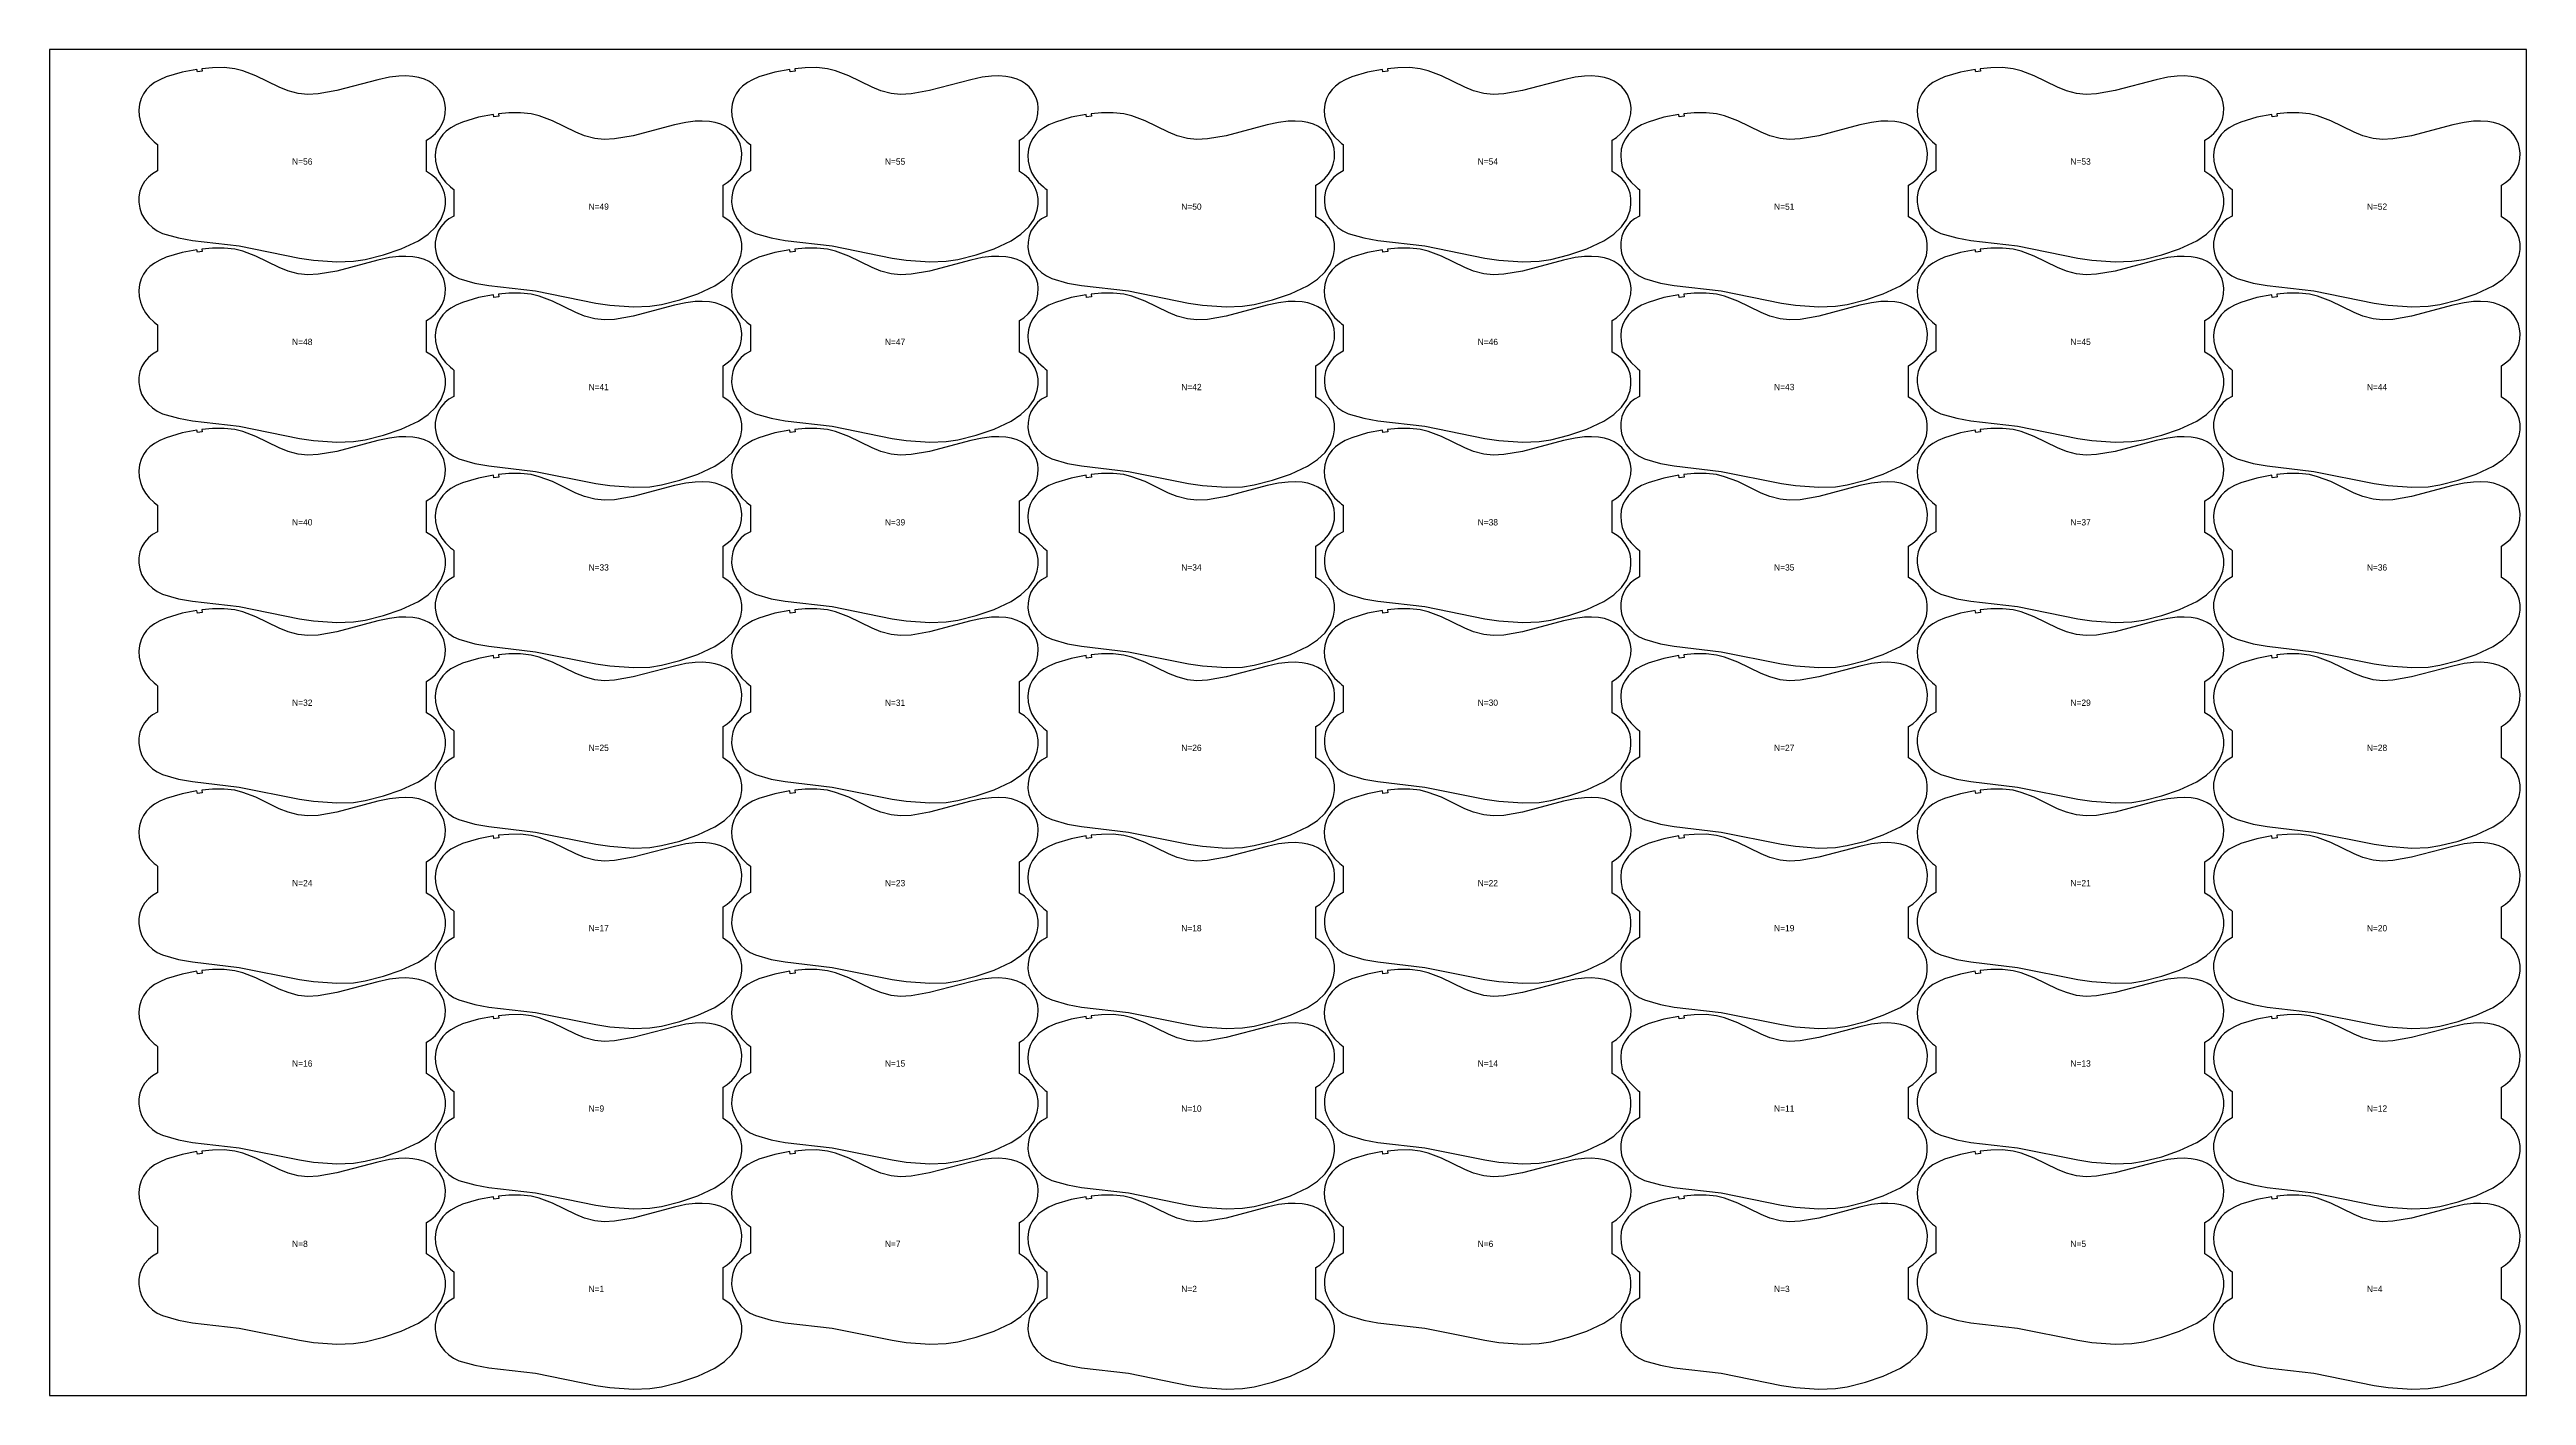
# Model space of a CAD drawing. Header units: inches. Extents: x 0 to 1970, y 0 to 1070.
import ezdxf

# ---------------------------------------------------------------- set-up
doc = ezdxf.new("R2010")
doc.units = ezdxf.units.IN

msp = doc.modelspace()

# ---------------------------------------------------------------- texts
at = {"layer": '1'}
for s, p in [('N=56', (192.9225, 978.4592)), ('N=55', (664.382, 978.4592)), ('N=54', (1135.842, 978.4592)), ('N=53', (1607.3025, 978.4592)), ('N=49', (428.652, 942.6092)), ('N=50', (900.1125, 942.6092)), ('N=51', (1371.5725, 942.6092)), ('N=52', (1843.0325, 942.6092)), ('N=48', (192.9225, 835.0522)), ('N=47', (664.382, 835.0522)), ('N=46', (1135.842, 835.0522)), ('N=45', (1607.3025, 835.0522)), ('N=41', (428.652, 799.2022)), ('N=42', (900.1125, 799.2022)), ('N=43', (1371.5725, 799.2022)), ('N=44', (1843.0325, 799.2022)), ('N=40', (192.9225, 691.6452)), ('N=39', (664.382, 691.6452)), ('N=38', (1135.842, 691.6452)), ('N=37', (1607.3025, 691.6452)), ('N=33', (428.652, 655.7952)), ('N=34', (900.1125, 655.7952)), ('N=35', (1371.5725, 655.7952)), ('N=36', (1843.0325, 655.7952)), ('N=32', (192.9225, 548.2382)), ('N=31', (664.382, 548.2382)), ('N=30', (1135.842, 548.2382)), ('N=29', (1607.3025, 548.2382)), ('N=25', (428.652, 512.3882)), ('N=26', (900.1125, 512.3882)), ('N=27', (1371.5725, 512.3882)), ('N=28', (1843.0325, 512.3882)), ('N=24', (192.9225, 404.8312)), ('N=23', (664.382, 404.8312)), ('N=22', (1135.842, 404.8312)), ('N=21', (1607.3025, 404.8312)), ('N=17', (428.652, 368.9812)), ('N=18', (900.1125, 368.9812)), ('N=19', (1371.5725, 368.9812)), ('N=20', (1843.0325, 368.9812)), ('N=16', (192.9225, 261.4242)), ('N=15', (664.382, 261.4242)), ('N=14', (1135.842, 261.4242)), ('N=13', (1607.3025, 261.4242)), ('N=9', (428.652, 225.5742)), ('N=10', (900.1125, 225.5742)), ('N=11', (1371.5725, 225.5742)), ('N=12', (1843.0325, 225.5742)), ('N=8', (192.9225, 118.0172)), ('N=7', (664.382, 118.0172)), ('N=6', (1135.842, 118.0172)), ('N=5', (1607.3025, 118.0172)), ('N=1', (428.652, 82.1672)), ('N=2', (900.1125, 82.1672)), ('N=3', (1371.5725, 82.1672)), ('N=4', (1843.0325, 82.1672))]:
    msp.add_text(s, height=5, dxfattribs=at).set_placement(p)

# ---------------------------------------------------------------- linework, layer by layer
at = {"layer": '1'}
for points in [[(0, 0), (1970, 0), (1970, 1070), (0, 1070), (0, 0)], [(84.702, 995.4377), (85.95, 994.4808), (85.95, 973.5111), (81.88, 971.2049), (78.599, 968.5519), (75.534, 965.0064), (73.398, 961.3686), (71.918, 957.4178), (71.065, 952.8091), (71.005, 948.5889), (71.702, 943.9511), (73.191, 939.5087), (75.437, 935.3939), (78.33, 931.7033), (81.77, 928.5169), (85.662, 925.8991), (89.894, 923.8845), (102.509, 920.2321), (113.595, 918.2567), (150.889, 913.9204), (198.738, 904.2718), (209.881, 902.6232), (228.6, 901.292), (241.725, 901.7459), (251.001, 903.1705), (265.562, 906.83), (279.776, 911.6715), (293.379, 918.0265), (301.16, 923.2593), (307.318, 929.0304), (311.546, 935.2048), (314.111, 942.2489), (314.829, 946.8821), (314.804, 951.5714), (314.094, 955.7283), (312.522, 960.1443), (310.177, 964.2071), (307.464, 967.4356), (303.878, 970.4493), (299.911, 972.9293), (299.911, 997.9195), (303.346, 1000.1247), (306.884, 1003.2018), (309.894, 1006.7974), (312.279, 1010.8346), (313.796, 1014.7696), (314.673, 1018.8982), (314.89, 1023.5828), (314.475, 1027.3109), (313.524, 1030.9405), (312.044, 1034.3866), (310.052, 1037.565), (307.599, 1040.4029), (304.748, 1042.8399), (301.579, 1044.8516), (298.175, 1046.4287), (293.695, 1047.8101), (289.071, 1048.6056), (283.451, 1048.9845), (277.824, 1048.8433), (270.367, 1047.9632), (261.199, 1045.967), (228.531, 1037.3221), (213.737, 1034.7583), (205.309, 1034.3115), (197.85, 1035.1237), (189.688, 1037.2783), (182.74, 1040.1134), (164.171, 1049.1384), (153.627, 1053.098), (147.265, 1054.7133), (138.871, 1055.6264), (129.487, 1055.5499), (121.243, 1054.7769), (121.489, 1052.7921), (117.56, 1052.2704), (117.278, 1054.2504), (105.364, 1052.0219), (92.786, 1048.2418), (87.628, 1045.9886), (83.541, 1043.6795), (79.769, 1040.8903), (77.125, 1038.237), (74.658, 1034.8122), (72.784, 1031.0283), (71.456, 1026.5347), (70.955, 1021.8755), (71.234, 1017.1943), (72.233, 1012.6124), (73.903, 1008.2262), (76.233, 1004.1627), (79.172, 1000.5104), (83.248, 996.6266), (84.702, 995.4377)], [(556.162, 995.4377), (557.41, 994.4808), (557.41, 973.5111), (553.339, 971.2049), (550.059, 968.5519), (546.994, 965.0064), (544.858, 961.3686), (543.378, 957.4178), (542.525, 952.8091), (542.465, 948.5889), (543.162, 943.9511), (544.651, 939.5087), (546.896, 935.3939), (549.79, 931.7033), (553.23, 928.5169), (557.122, 925.8991), (561.354, 923.8845), (573.969, 920.2321), (585.055, 918.2567), (622.349, 913.9204), (670.198, 904.2718), (681.341, 902.6232), (700.06, 901.292), (713.185, 901.7459), (722.461, 903.1705), (737.022, 906.83), (751.236, 911.6715), (764.839, 918.0265), (772.62, 923.2593), (778.778, 929.0304), (783.006, 935.2048), (785.571, 942.2489), (786.289, 946.8821), (786.264, 951.5714), (785.554, 955.7283), (783.982, 960.1443), (781.637, 964.2071), (778.924, 967.4356), (775.338, 970.4493), (771.371, 972.9293), (771.371, 997.9195), (774.806, 1000.1247), (778.344, 1003.2018), (781.354, 1006.7974), (783.739, 1010.8346), (785.256, 1014.7696), (786.133, 1018.8982), (786.35, 1023.5828), (785.935, 1027.3109), (784.984, 1030.9405), (783.504, 1034.3866), (781.512, 1037.565), (779.059, 1040.4029), (776.208, 1042.8399), (773.039, 1044.8516), (769.635, 1046.4287), (765.155, 1047.8101), (760.531, 1048.6056), (754.911, 1048.9845), (749.284, 1048.8433), (741.827, 1047.9632), (732.659, 1045.967), (699.991, 1037.3221), (685.197, 1034.7583), (676.769, 1034.3115), (669.31, 1035.1237), (661.148, 1037.2783), (654.2, 1040.1134), (635.631, 1049.1384), (625.087, 1053.098), (618.725, 1054.7133), (610.331, 1055.6264), (600.947, 1055.5499), (592.703, 1054.7769), (592.949, 1052.7921), (589.02, 1052.2704), (588.738, 1054.2504), (576.824, 1052.0219), (564.246, 1048.2418), (559.088, 1045.9886), (555.001, 1043.6795), (551.229, 1040.8903), (548.585, 1038.237), (546.118, 1034.8122), (544.244, 1031.0283), (542.916, 1026.5347), (542.414, 1021.8755), (542.694, 1017.1943), (543.693, 1012.6124), (545.363, 1008.2262), (547.693, 1004.1627), (550.632, 1000.5104), (554.708, 996.6266), (556.162, 995.4377)], [(1027.622, 995.4377), (1028.87, 994.4808), (1028.87, 973.5111), (1024.8, 971.2049), (1021.519, 968.5519), (1018.454, 965.0064), (1016.318, 961.3686), (1014.838, 957.4178), (1013.985, 952.8091), (1013.925, 948.5889), (1014.622, 943.9511), (1016.111, 939.5087), (1018.357, 935.3939), (1021.25, 931.7033), (1024.69, 928.5169), (1028.582, 925.8991), (1032.814, 923.8845), (1045.429, 920.2321), (1056.515, 918.2567), (1093.809, 913.9204), (1141.658, 904.2718), (1152.801, 902.6232), (1171.52, 901.292), (1184.645, 901.7459), (1193.921, 903.1705), (1208.482, 906.83), (1222.695, 911.6715), (1236.299, 918.0265), (1244.079, 923.2593), (1250.238, 929.0304), (1254.465, 935.2048), (1257.031, 942.2489), (1257.749, 946.8821), (1257.724, 951.5714), (1257.014, 955.7283), (1255.442, 960.1443), (1253.097, 964.2071), (1250.384, 967.4356), (1246.798, 970.4493), (1242.831, 972.9293), (1242.831, 997.9195), (1246.266, 1000.1247), (1249.804, 1003.2018), (1252.814, 1006.7974), (1255.199, 1010.8346), (1256.716, 1014.7696), (1257.593, 1018.8982), (1257.81, 1023.5828), (1257.395, 1027.3109), (1256.444, 1030.9405), (1254.964, 1034.3866), (1252.972, 1037.565), (1250.519, 1040.4029), (1247.668, 1042.8399), (1244.499, 1044.8516), (1241.095, 1046.4287), (1236.615, 1047.8101), (1231.991, 1048.6056), (1226.371, 1048.9845), (1220.744, 1048.8433), (1213.287, 1047.9632), (1204.119, 1045.967), (1171.451, 1037.3221), (1156.657, 1034.7583), (1148.229, 1034.3115), (1140.77, 1035.1237), (1132.608, 1037.2783), (1125.66, 1040.1134), (1107.091, 1049.1384), (1096.547, 1053.098), (1090.185, 1054.7133), (1081.791, 1055.6264), (1072.407, 1055.5499), (1064.163, 1054.7769), (1064.409, 1052.7921), (1060.48, 1052.2704), (1060.198, 1054.2504), (1048.284, 1052.0219), (1035.706, 1048.2418), (1030.548, 1045.9886), (1026.461, 1043.6795), (1022.689, 1040.8903), (1020.045, 1038.237), (1017.578, 1034.8122), (1015.704, 1031.0283), (1014.376, 1026.5347), (1013.874, 1021.8755), (1014.154, 1017.1943), (1015.153, 1012.6124), (1016.823, 1008.2262), (1019.153, 1004.1627), (1022.092, 1000.5104), (1026.168, 996.6266), (1027.622, 995.4377)], [(1499.082, 995.4377), (1500.33, 994.4808), (1500.33, 973.5111), (1496.26, 971.2049), (1492.979, 968.5519), (1489.914, 965.0064), (1487.778, 961.3686), (1486.298, 957.4178), (1485.445, 952.8091), (1485.385, 948.5889), (1486.082, 943.9511), (1487.571, 939.5087), (1489.817, 935.3939), (1492.71, 931.7033), (1496.15, 928.5169), (1500.042, 925.8991), (1504.274, 923.8845), (1516.889, 920.2321), (1527.975, 918.2567), (1565.269, 913.9204), (1613.118, 904.2718), (1624.261, 902.6232), (1642.98, 901.292), (1656.105, 901.7459), (1665.381, 903.1705), (1679.942, 906.83), (1694.156, 911.6715), (1707.759, 918.0265), (1715.54, 923.2593), (1721.698, 929.0304), (1725.926, 935.2048), (1728.491, 942.2489), (1729.209, 946.8821), (1729.184, 951.5714), (1728.474, 955.7283), (1726.902, 960.1443), (1724.557, 964.2071), (1721.844, 967.4356), (1718.258, 970.4493), (1714.291, 972.9293), (1714.291, 997.9195), (1717.726, 1000.1247), (1721.264, 1003.2018), (1724.274, 1006.7974), (1726.659, 1010.8346), (1728.176, 1014.7696), (1729.053, 1018.8982), (1729.27, 1023.5828), (1728.855, 1027.3109), (1727.904, 1030.9405), (1726.424, 1034.3866), (1724.432, 1037.565), (1721.979, 1040.4029), (1719.128, 1042.8399), (1715.959, 1044.8516), (1712.555, 1046.4287), (1708.075, 1047.8101), (1703.451, 1048.6056), (1697.831, 1048.9845), (1692.204, 1048.8433), (1684.747, 1047.9632), (1675.579, 1045.967), (1642.911, 1037.3221), (1628.117, 1034.7583), (1619.689, 1034.3115), (1612.23, 1035.1237), (1604.068, 1037.2783), (1597.12, 1040.1134), (1578.551, 1049.1384), (1568.007, 1053.098), (1561.645, 1054.7133), (1553.251, 1055.6264), (1543.867, 1055.5499), (1535.623, 1054.7769), (1535.869, 1052.7921), (1531.94, 1052.2704), (1531.658, 1054.2504), (1519.744, 1052.0219), (1507.166, 1048.2418), (1502.008, 1045.9886), (1497.921, 1043.6795), (1494.149, 1040.8903), (1491.505, 1038.237), (1489.038, 1034.8122), (1487.164, 1031.0283), (1485.836, 1026.5347), (1485.335, 1021.8755), (1485.614, 1017.1943), (1486.613, 1012.6124), (1488.283, 1008.2262), (1490.613, 1004.1627), (1493.552, 1000.5104), (1497.628, 996.6266), (1499.082, 995.4377)], [(320.432, 959.5877), (321.68, 958.6308), (321.68, 937.6611), (317.609, 935.3549), (314.329, 932.7019), (311.264, 929.1564), (309.128, 925.5186), (307.648, 921.5678), (306.795, 916.9591), (306.735, 912.7389), (307.432, 908.1011), (308.921, 903.6587), (311.166, 899.5439), (314.06, 895.8533), (317.5, 892.6669), (321.392, 890.0491), (325.624, 888.0345), (338.239, 884.3821), (349.325, 882.4067), (386.619, 878.0704), (434.468, 868.4218), (445.611, 866.7732), (464.33, 865.442), (477.455, 865.8959), (486.731, 867.3205), (501.292, 870.98), (515.506, 875.8215), (529.109, 882.1765), (536.89, 887.4093), (543.048, 893.1804), (547.276, 899.3548), (549.841, 906.3989), (550.559, 911.0321), (550.534, 915.7214), (549.824, 919.8783), (548.252, 924.2943), (545.907, 928.3571), (543.194, 931.5856), (539.608, 934.5993), (535.641, 937.0793), (535.641, 962.0695), (539.076, 964.2747), (542.614, 967.3518), (545.624, 970.9474), (548.009, 974.9846), (549.526, 978.9196), (550.403, 983.0482), (550.62, 987.7328), (550.205, 991.4609), (549.254, 995.0905), (547.774, 998.5366), (545.782, 1001.715), (543.329, 1004.5529), (540.478, 1006.9899), (537.309, 1009.0016), (533.905, 1010.5787), (529.425, 1011.9601), (524.801, 1012.7556), (519.181, 1013.1345), (513.554, 1012.9933), (506.097, 1012.1132), (496.929, 1010.117), (464.261, 1001.4721), (449.467, 998.9083), (441.039, 998.4615), (433.58, 999.2737), (425.418, 1001.4283), (418.47, 1004.2634), (399.901, 1013.2884), (389.357, 1017.248), (382.995, 1018.8633), (374.601, 1019.7764), (365.217, 1019.6999), (356.973, 1018.9269), (357.219, 1016.9421), (353.29, 1016.4204), (353.007, 1018.4004), (341.094, 1016.1719), (328.516, 1012.3918), (323.358, 1010.1386), (319.271, 1007.8295), (315.499, 1005.0403), (312.855, 1002.387), (310.388, 998.9622), (308.514, 995.1783), (307.186, 990.6847), (306.684, 986.0255), (306.964, 981.3443), (307.963, 976.7624), (309.633, 972.3762), (311.963, 968.3127), (314.901, 964.6604), (318.978, 960.7766), (320.432, 959.5877)], [(791.892, 959.5877), (793.14, 958.6308), (793.14, 937.6611), (789.07, 935.3549), (785.789, 932.7019), (782.724, 929.1564), (780.588, 925.5186), (779.108, 921.5678), (778.255, 916.9591), (778.195, 912.7389), (778.892, 908.1011), (780.381, 903.6587), (782.627, 899.5439), (785.52, 895.8533), (788.96, 892.6669), (792.852, 890.0491), (797.084, 888.0345), (809.699, 884.3821), (820.785, 882.4067), (858.079, 878.0704), (905.928, 868.4218), (917.071, 866.7732), (935.79, 865.442), (948.915, 865.8959), (958.191, 867.3205), (972.752, 870.98), (986.966, 875.8215), (1000.569, 882.1765), (1008.35, 887.4093), (1014.508, 893.1804), (1018.736, 899.3548), (1021.301, 906.3989), (1022.019, 911.0321), (1021.994, 915.7214), (1021.284, 919.8783), (1019.712, 924.2943), (1017.367, 928.3571), (1014.654, 931.5856), (1011.068, 934.5993), (1007.101, 937.0793), (1007.101, 962.0695), (1010.536, 964.2747), (1014.074, 967.3518), (1017.084, 970.9474), (1019.469, 974.9846), (1020.986, 978.9196), (1021.863, 983.0482), (1022.08, 987.7328), (1021.665, 991.4609), (1020.714, 995.0905), (1019.234, 998.5366), (1017.242, 1001.715), (1014.789, 1004.5529), (1011.938, 1006.9899), (1008.769, 1009.0016), (1005.365, 1010.5787), (1000.885, 1011.9601), (996.261, 1012.7556), (990.641, 1013.1345), (985.014, 1012.9933), (977.557, 1012.1132), (968.389, 1010.117), (935.721, 1001.4721), (920.927, 998.9083), (912.499, 998.4615), (905.04, 999.2737), (896.878, 1001.4283), (889.93, 1004.2634), (871.361, 1013.2884), (860.817, 1017.248), (854.455, 1018.8633), (846.061, 1019.7764), (836.677, 1019.6999), (828.433, 1018.9269), (828.679, 1016.9421), (824.75, 1016.4204), (824.468, 1018.4004), (812.554, 1016.1719), (799.976, 1012.3918), (794.818, 1010.1386), (790.731, 1007.8295), (786.959, 1005.0403), (784.315, 1002.387), (781.848, 998.9622), (779.974, 995.1783), (778.646, 990.6847), (778.145, 986.0255), (778.424, 981.3443), (779.423, 976.7624), (781.093, 972.3762), (783.423, 968.3127), (786.362, 964.6604), (790.438, 960.7766), (791.892, 959.5877)], [(1263.352, 959.5877), (1264.6, 958.6308), (1264.6, 937.6611), (1260.53, 935.3549), (1257.249, 932.7019), (1254.184, 929.1564), (1252.048, 925.5186), (1250.568, 921.5678), (1249.715, 916.9591), (1249.655, 912.7389), (1250.352, 908.1011), (1251.841, 903.6587), (1254.087, 899.5439), (1256.98, 895.8533), (1260.42, 892.6669), (1264.312, 890.0491), (1268.544, 888.0345), (1281.159, 884.3821), (1292.245, 882.4067), (1329.539, 878.0704), (1377.388, 868.4218), (1388.531, 866.7732), (1407.25, 865.442), (1420.375, 865.8959), (1429.651, 867.3205), (1444.212, 870.98), (1458.426, 875.8215), (1472.029, 882.1765), (1479.81, 887.4093), (1485.968, 893.1804), (1490.196, 899.3548), (1492.761, 906.3989), (1493.479, 911.0321), (1493.454, 915.7214), (1492.744, 919.8783), (1491.172, 924.2943), (1488.827, 928.3571), (1486.114, 931.5856), (1482.528, 934.5993), (1478.561, 937.0793), (1478.561, 962.0695), (1481.996, 964.2747), (1485.534, 967.3518), (1488.544, 970.9474), (1490.929, 974.9846), (1492.446, 978.9196), (1493.323, 983.0482), (1493.54, 987.7328), (1493.125, 991.4609), (1492.174, 995.0905), (1490.694, 998.5366), (1488.702, 1001.715), (1486.249, 1004.5529), (1483.398, 1006.9899), (1480.229, 1009.0016), (1476.825, 1010.5787), (1472.345, 1011.9601), (1467.721, 1012.7556), (1462.101, 1013.1345), (1456.474, 1012.9933), (1449.017, 1012.1132), (1439.849, 1010.117), (1407.181, 1001.4721), (1392.387, 998.9083), (1383.959, 998.4615), (1376.5, 999.2737), (1368.338, 1001.4283), (1361.39, 1004.2634), (1342.821, 1013.2884), (1332.277, 1017.248), (1325.915, 1018.8633), (1317.521, 1019.7764), (1308.137, 1019.6999), (1299.893, 1018.9269), (1300.139, 1016.9421), (1296.21, 1016.4204), (1295.928, 1018.4004), (1284.014, 1016.1719), (1271.436, 1012.3918), (1266.278, 1010.1386), (1262.191, 1007.8295), (1258.419, 1005.0403), (1255.775, 1002.387), (1253.308, 998.9622), (1251.434, 995.1783), (1250.106, 990.6847), (1249.605, 986.0255), (1249.884, 981.3443), (1250.883, 976.7624), (1252.553, 972.3762), (1254.883, 968.3127), (1257.822, 964.6604), (1261.898, 960.7766), (1263.352, 959.5877)], [(1734.812, 959.5877), (1736.06, 958.6308), (1736.06, 937.6611), (1731.99, 935.3549), (1728.709, 932.7019), (1725.644, 929.1564), (1723.508, 925.5186), (1722.028, 921.5678), (1721.175, 916.9591), (1721.115, 912.7389), (1721.812, 908.1011), (1723.301, 903.6587), (1725.547, 899.5439), (1728.44, 895.8533), (1731.88, 892.6669), (1735.772, 890.0491), (1740.004, 888.0345), (1752.619, 884.3821), (1763.705, 882.4067), (1800.999, 878.0704), (1848.848, 868.4218), (1859.991, 866.7732), (1878.71, 865.442), (1891.835, 865.8959), (1901.111, 867.3205), (1915.672, 870.98), (1929.886, 875.8215), (1943.489, 882.1765), (1951.27, 887.4093), (1957.428, 893.1804), (1961.656, 899.3548), (1964.221, 906.3989), (1964.939, 911.0321), (1964.914, 915.7214), (1964.204, 919.8783), (1962.632, 924.2943), (1960.287, 928.3571), (1957.574, 931.5856), (1953.988, 934.5993), (1950.021, 937.0793), (1950.021, 962.0695), (1953.456, 964.2747), (1956.994, 967.3518), (1960.004, 970.9474), (1962.389, 974.9846), (1963.906, 978.9196), (1964.783, 983.0482), (1965, 987.7328), (1964.585, 991.4609), (1963.634, 995.0905), (1962.154, 998.5366), (1960.162, 1001.715), (1957.709, 1004.5529), (1954.858, 1006.9899), (1951.689, 1009.0016), (1948.285, 1010.5787), (1943.805, 1011.9601), (1939.181, 1012.7556), (1933.561, 1013.1345), (1927.934, 1012.9933), (1920.477, 1012.1132), (1911.309, 1010.117), (1878.641, 1001.4721), (1863.847, 998.9083), (1855.419, 998.4615), (1847.96, 999.2737), (1839.798, 1001.4283), (1832.85, 1004.2634), (1814.281, 1013.2884), (1803.737, 1017.248), (1797.375, 1018.8633), (1788.981, 1019.7764), (1779.597, 1019.6999), (1771.353, 1018.9269), (1771.599, 1016.9421), (1767.67, 1016.4204), (1767.388, 1018.4004), (1755.474, 1016.1719), (1742.896, 1012.3918), (1737.738, 1010.1386), (1733.651, 1007.8295), (1729.879, 1005.0403), (1727.235, 1002.387), (1724.768, 998.9622), (1722.894, 995.1783), (1721.566, 990.6847), (1721.065, 986.0255), (1721.344, 981.3443), (1722.343, 976.7624), (1724.013, 972.3762), (1726.343, 968.3127), (1729.282, 964.6604), (1733.358, 960.7766), (1734.812, 959.5877)], [(84.702, 852.0307), (85.95, 851.0738), (85.95, 830.1041), (81.88, 827.7979), (78.599, 825.1449), (75.534, 821.5994), (73.398, 817.9616), (71.918, 814.0108), (71.065, 809.4021), (71.005, 805.1819), (71.702, 800.5441), (73.191, 796.1017), (75.437, 791.9869), (78.33, 788.2963), (81.77, 785.1099), (85.662, 782.4921), (89.894, 780.4775), (102.509, 776.8251), (113.595, 774.8497), (150.889, 770.5134), (198.738, 760.8648), (209.881, 759.2162), (228.6, 757.885), (241.725, 758.3389), (251.001, 759.7635), (265.562, 763.423), (279.776, 768.2645), (293.379, 774.6195), (301.16, 779.8523), (307.318, 785.6234), (311.546, 791.7978), (314.111, 798.8419), (314.829, 803.4751), (314.804, 808.1644), (314.094, 812.3213), (312.522, 816.7373), (310.177, 820.8001), (307.464, 824.0286), (303.878, 827.0423), (299.911, 829.5223), (299.911, 854.5125), (303.346, 856.7177), (306.884, 859.7948), (309.894, 863.3904), (312.279, 867.4276), (313.796, 871.3626), (314.673, 875.4912), (314.89, 880.1758), (314.475, 883.9039), (313.524, 887.5335), (312.044, 890.9796), (310.052, 894.158), (307.599, 896.9959), (304.748, 899.4329), (301.579, 901.4446), (298.175, 903.0217), (293.695, 904.4031), (289.071, 905.1986), (283.451, 905.5775), (277.824, 905.4363), (270.367, 904.5562), (261.199, 902.56), (228.531, 893.9151), (213.737, 891.3513), (205.309, 890.9045), (197.85, 891.7167), (189.688, 893.8713), (182.74, 896.7064), (164.171, 905.7314), (153.627, 909.691), (147.265, 911.3063), (138.871, 912.2194), (129.487, 912.1429), (121.243, 911.3699), (121.489, 909.3851), (117.56, 908.8634), (117.278, 910.8434), (105.364, 908.6149), (92.786, 904.8348), (87.628, 902.5816), (83.541, 900.2725), (79.769, 897.4833), (77.125, 894.83), (74.658, 891.4052), (72.784, 887.6213), (71.456, 883.1277), (70.955, 878.4685), (71.234, 873.7873), (72.233, 869.2054), (73.903, 864.8192), (76.233, 860.7557), (79.172, 857.1034), (83.248, 853.2196), (84.702, 852.0307)], [(556.162, 852.0307), (557.41, 851.0738), (557.41, 830.1041), (553.339, 827.7979), (550.059, 825.1449), (546.994, 821.5994), (544.858, 817.9616), (543.378, 814.0108), (542.525, 809.4021), (542.465, 805.1819), (543.162, 800.5441), (544.651, 796.1017), (546.896, 791.9869), (549.79, 788.2963), (553.23, 785.1099), (557.122, 782.4921), (561.354, 780.4775), (573.969, 776.8251), (585.055, 774.8497), (622.349, 770.5134), (670.198, 760.8648), (681.341, 759.2162), (700.06, 757.885), (713.185, 758.3389), (722.461, 759.7635), (737.022, 763.423), (751.236, 768.2645), (764.839, 774.6195), (772.62, 779.8523), (778.778, 785.6234), (783.006, 791.7978), (785.571, 798.8419), (786.289, 803.4751), (786.264, 808.1644), (785.554, 812.3213), (783.982, 816.7373), (781.637, 820.8001), (778.924, 824.0286), (775.338, 827.0423), (771.371, 829.5223), (771.371, 854.5125), (774.806, 856.7177), (778.344, 859.7948), (781.354, 863.3904), (783.739, 867.4276), (785.256, 871.3626), (786.133, 875.4912), (786.35, 880.1758), (785.935, 883.9039), (784.984, 887.5335), (783.504, 890.9796), (781.512, 894.158), (779.059, 896.9959), (776.208, 899.4329), (773.039, 901.4446), (769.635, 903.0217), (765.155, 904.4031), (760.531, 905.1986), (754.911, 905.5775), (749.284, 905.4363), (741.827, 904.5562), (732.659, 902.56), (699.991, 893.9151), (685.197, 891.3513), (676.769, 890.9045), (669.31, 891.7167), (661.148, 893.8713), (654.2, 896.7064), (635.631, 905.7314), (625.087, 909.691), (618.725, 911.3063), (610.331, 912.2194), (600.947, 912.1429), (592.703, 911.3699), (592.949, 909.3851), (589.02, 908.8634), (588.738, 910.8434), (576.824, 908.6149), (564.246, 904.8348), (559.088, 902.5816), (555.001, 900.2725), (551.229, 897.4833), (548.585, 894.83), (546.118, 891.4052), (544.244, 887.6213), (542.916, 883.1277), (542.414, 878.4685), (542.694, 873.7873), (543.693, 869.2054), (545.363, 864.8192), (547.693, 860.7557), (550.632, 857.1034), (554.708, 853.2196), (556.162, 852.0307)], [(1027.622, 852.0307), (1028.87, 851.0738), (1028.87, 830.1041), (1024.8, 827.7979), (1021.519, 825.1449), (1018.454, 821.5994), (1016.318, 817.9616), (1014.838, 814.0108), (1013.985, 809.4021), (1013.925, 805.1819), (1014.622, 800.5441), (1016.111, 796.1017), (1018.357, 791.9869), (1021.25, 788.2963), (1024.69, 785.1099), (1028.582, 782.4921), (1032.814, 780.4775), (1045.429, 776.8251), (1056.515, 774.8497), (1093.809, 770.5134), (1141.658, 760.8648), (1152.801, 759.2162), (1171.52, 757.885), (1184.645, 758.3389), (1193.921, 759.7635), (1208.482, 763.423), (1222.695, 768.2645), (1236.299, 774.6195), (1244.079, 779.8523), (1250.238, 785.6234), (1254.465, 791.7978), (1257.031, 798.8419), (1257.749, 803.4751), (1257.724, 808.1644), (1257.014, 812.3213), (1255.442, 816.7373), (1253.097, 820.8001), (1250.384, 824.0286), (1246.798, 827.0423), (1242.831, 829.5223), (1242.831, 854.5125), (1246.266, 856.7177), (1249.804, 859.7948), (1252.814, 863.3904), (1255.199, 867.4276), (1256.716, 871.3626), (1257.593, 875.4912), (1257.81, 880.1758), (1257.395, 883.9039), (1256.444, 887.5335), (1254.964, 890.9796), (1252.972, 894.158), (1250.519, 896.9959), (1247.668, 899.4329), (1244.499, 901.4446), (1241.095, 903.0217), (1236.615, 904.4031), (1231.991, 905.1986), (1226.371, 905.5775), (1220.744, 905.4363), (1213.287, 904.5562), (1204.119, 902.56), (1171.451, 893.9151), (1156.657, 891.3513), (1148.229, 890.9045), (1140.77, 891.7167), (1132.608, 893.8713), (1125.66, 896.7064), (1107.091, 905.7314), (1096.547, 909.691), (1090.185, 911.3063), (1081.791, 912.2194), (1072.407, 912.1429), (1064.163, 911.3699), (1064.409, 909.3851), (1060.48, 908.8634), (1060.198, 910.8434), (1048.284, 908.6149), (1035.706, 904.8348), (1030.548, 902.5816), (1026.461, 900.2725), (1022.689, 897.4833), (1020.045, 894.83), (1017.578, 891.4052), (1015.704, 887.6213), (1014.376, 883.1277), (1013.874, 878.4685), (1014.154, 873.7873), (1015.153, 869.2054), (1016.823, 864.8192), (1019.153, 860.7557), (1022.092, 857.1034), (1026.168, 853.2196), (1027.622, 852.0307)], [(1499.082, 852.0307), (1500.33, 851.0738), (1500.33, 830.1041), (1496.26, 827.7979), (1492.979, 825.1449), (1489.914, 821.5994), (1487.778, 817.9616), (1486.298, 814.0108), (1485.445, 809.4021), (1485.385, 805.1819), (1486.082, 800.5441), (1487.571, 796.1017), (1489.817, 791.9869), (1492.71, 788.2963), (1496.15, 785.1099), (1500.042, 782.4921), (1504.274, 780.4775), (1516.889, 776.8251), (1527.975, 774.8497), (1565.269, 770.5134), (1613.118, 760.8648), (1624.261, 759.2162), (1642.98, 757.885), (1656.105, 758.3389), (1665.381, 759.7635), (1679.942, 763.423), (1694.156, 768.2645), (1707.759, 774.6195), (1715.54, 779.8523), (1721.698, 785.6234), (1725.926, 791.7978), (1728.491, 798.8419), (1729.209, 803.4751), (1729.184, 808.1644), (1728.474, 812.3213), (1726.902, 816.7373), (1724.557, 820.8001), (1721.844, 824.0286), (1718.258, 827.0423), (1714.291, 829.5223), (1714.291, 854.5125), (1717.726, 856.7177), (1721.264, 859.7948), (1724.274, 863.3904), (1726.659, 867.4276), (1728.176, 871.3626), (1729.053, 875.4912), (1729.27, 880.1758), (1728.855, 883.9039), (1727.904, 887.5335), (1726.424, 890.9796), (1724.432, 894.158), (1721.979, 896.9959), (1719.128, 899.4329), (1715.959, 901.4446), (1712.555, 903.0217), (1708.075, 904.4031), (1703.451, 905.1986), (1697.831, 905.5775), (1692.204, 905.4363), (1684.747, 904.5562), (1675.579, 902.56), (1642.911, 893.9151), (1628.117, 891.3513), (1619.689, 890.9045), (1612.23, 891.7167), (1604.068, 893.8713), (1597.12, 896.7064), (1578.551, 905.7314), (1568.007, 909.691), (1561.645, 911.3063), (1553.251, 912.2194), (1543.867, 912.1429), (1535.623, 911.3699), (1535.869, 909.3851), (1531.94, 908.8634), (1531.658, 910.8434), (1519.744, 908.6149), (1507.166, 904.8348), (1502.008, 902.5816), (1497.921, 900.2725), (1494.149, 897.4833), (1491.505, 894.83), (1489.038, 891.4052), (1487.164, 887.6213), (1485.836, 883.1277), (1485.335, 878.4685), (1485.614, 873.7873), (1486.613, 869.2054), (1488.283, 864.8192), (1490.613, 860.7557), (1493.552, 857.1034), (1497.628, 853.2196), (1499.082, 852.0307)], [(320.432, 816.1807), (321.68, 815.2238), (321.68, 794.2541), (317.609, 791.9479), (314.329, 789.2949), (311.264, 785.7494), (309.128, 782.1116), (307.648, 778.1608), (306.795, 773.5521), (306.735, 769.3319), (307.432, 764.6941), (308.921, 760.2517), (311.166, 756.1369), (314.06, 752.4463), (317.5, 749.2599), (321.392, 746.6421), (325.624, 744.6275), (338.239, 740.9751), (349.325, 738.9997), (386.619, 734.6634), (434.468, 725.0148), (445.611, 723.3662), (464.33, 722.035), (477.455, 722.4889), (486.731, 723.9135), (501.292, 727.573), (515.506, 732.4145), (529.109, 738.7695), (536.89, 744.0023), (543.048, 749.7734), (547.276, 755.9478), (549.841, 762.9919), (550.559, 767.6251), (550.534, 772.3144), (549.824, 776.4713), (548.252, 780.8873), (545.907, 784.9501), (543.194, 788.1786), (539.608, 791.1923), (535.641, 793.6723), (535.641, 818.6625), (539.076, 820.8677), (542.614, 823.9448), (545.624, 827.5404), (548.009, 831.5776), (549.526, 835.5126), (550.403, 839.6412), (550.62, 844.3258), (550.205, 848.0539), (549.254, 851.6835), (547.774, 855.1296), (545.782, 858.308), (543.329, 861.1459), (540.478, 863.5829), (537.309, 865.5946), (533.905, 867.1717), (529.425, 868.5531), (524.801, 869.3486), (519.181, 869.7275), (513.554, 869.5863), (506.097, 868.7062), (496.929, 866.71), (464.261, 858.0651), (449.467, 855.5013), (441.039, 855.0545), (433.58, 855.8667), (425.418, 858.0213), (418.47, 860.8564), (399.901, 869.8814), (389.357, 873.841), (382.995, 875.4563), (374.601, 876.3694), (365.217, 876.2929), (356.973, 875.5199), (357.219, 873.5351), (353.29, 873.0134), (353.007, 874.9934), (341.094, 872.7649), (328.516, 868.9848), (323.358, 866.7316), (319.271, 864.4225), (315.499, 861.6333), (312.855, 858.98), (310.388, 855.5552), (308.514, 851.7713), (307.186, 847.2777), (306.684, 842.6185), (306.964, 837.9373), (307.963, 833.3554), (309.633, 828.9692), (311.963, 824.9057), (314.901, 821.2534), (318.978, 817.3696), (320.432, 816.1807)], [(791.892, 816.1807), (793.14, 815.2238), (793.14, 794.2541), (789.07, 791.9479), (785.789, 789.2949), (782.724, 785.7494), (780.588, 782.1116), (779.108, 778.1608), (778.255, 773.5521), (778.195, 769.3319), (778.892, 764.6941), (780.381, 760.2517), (782.627, 756.1369), (785.52, 752.4463), (788.96, 749.2599), (792.852, 746.6421), (797.084, 744.6275), (809.699, 740.9751), (820.785, 738.9997), (858.079, 734.6634), (905.928, 725.0148), (917.071, 723.3662), (935.79, 722.035), (948.915, 722.4889), (958.191, 723.9135), (972.752, 727.573), (986.966, 732.4145), (1000.569, 738.7695), (1008.35, 744.0023), (1014.508, 749.7734), (1018.736, 755.9478), (1021.301, 762.9919), (1022.019, 767.6251), (1021.994, 772.3144), (1021.284, 776.4713), (1019.712, 780.8873), (1017.367, 784.9501), (1014.654, 788.1786), (1011.068, 791.1923), (1007.101, 793.6723), (1007.101, 818.6625), (1010.536, 820.8677), (1014.074, 823.9448), (1017.084, 827.5404), (1019.469, 831.5776), (1020.986, 835.5126), (1021.863, 839.6412), (1022.08, 844.3258), (1021.665, 848.0539), (1020.714, 851.6835), (1019.234, 855.1296), (1017.242, 858.308), (1014.789, 861.1459), (1011.938, 863.5829), (1008.769, 865.5946), (1005.365, 867.1717), (1000.885, 868.5531), (996.261, 869.3486), (990.641, 869.7275), (985.014, 869.5863), (977.557, 868.7062), (968.389, 866.71), (935.721, 858.0651), (920.927, 855.5013), (912.499, 855.0545), (905.04, 855.8667), (896.878, 858.0213), (889.93, 860.8564), (871.361, 869.8814), (860.817, 873.841), (854.455, 875.4563), (846.061, 876.3694), (836.677, 876.2929), (828.433, 875.5199), (828.679, 873.5351), (824.75, 873.0134), (824.468, 874.9934), (812.554, 872.7649), (799.976, 868.9848), (794.818, 866.7316), (790.731, 864.4225), (786.959, 861.6333), (784.315, 858.98), (781.848, 855.5552), (779.974, 851.7713), (778.646, 847.2777), (778.145, 842.6185), (778.424, 837.9373), (779.423, 833.3554), (781.093, 828.9692), (783.423, 824.9057), (786.362, 821.2534), (790.438, 817.3696), (791.892, 816.1807)], [(1263.352, 816.1807), (1264.6, 815.2238), (1264.6, 794.2541), (1260.53, 791.9479), (1257.249, 789.2949), (1254.184, 785.7494), (1252.048, 782.1116), (1250.568, 778.1608), (1249.715, 773.5521), (1249.655, 769.3319), (1250.352, 764.6941), (1251.841, 760.2517), (1254.087, 756.1369), (1256.98, 752.4463), (1260.42, 749.2599), (1264.312, 746.6421), (1268.544, 744.6275), (1281.159, 740.9751), (1292.245, 738.9997), (1329.539, 734.6634), (1377.388, 725.0148), (1388.531, 723.3662), (1407.25, 722.035), (1420.375, 722.4889), (1429.651, 723.9135), (1444.212, 727.573), (1458.426, 732.4145), (1472.029, 738.7695), (1479.81, 744.0023), (1485.968, 749.7734), (1490.196, 755.9478), (1492.761, 762.9919), (1493.479, 767.6251), (1493.454, 772.3144), (1492.744, 776.4713), (1491.172, 780.8873), (1488.827, 784.9501), (1486.114, 788.1786), (1482.528, 791.1923), (1478.561, 793.6723), (1478.561, 818.6625), (1481.996, 820.8677), (1485.534, 823.9448), (1488.544, 827.5404), (1490.929, 831.5776), (1492.446, 835.5126), (1493.323, 839.6412), (1493.54, 844.3258), (1493.125, 848.0539), (1492.174, 851.6835), (1490.694, 855.1296), (1488.702, 858.308), (1486.249, 861.1459), (1483.398, 863.5829), (1480.229, 865.5946), (1476.825, 867.1717), (1472.345, 868.5531), (1467.721, 869.3486), (1462.101, 869.7275), (1456.474, 869.5863), (1449.017, 868.7062), (1439.849, 866.71), (1407.181, 858.0651), (1392.387, 855.5013), (1383.959, 855.0545), (1376.5, 855.8667), (1368.338, 858.0213), (1361.39, 860.8564), (1342.821, 869.8814), (1332.277, 873.841), (1325.915, 875.4563), (1317.521, 876.3694), (1308.137, 876.2929), (1299.893, 875.5199), (1300.139, 873.5351), (1296.21, 873.0134), (1295.928, 874.9934), (1284.014, 872.7649), (1271.436, 868.9848), (1266.278, 866.7316), (1262.191, 864.4225), (1258.419, 861.6333), (1255.775, 858.98), (1253.308, 855.5552), (1251.434, 851.7713), (1250.106, 847.2777), (1249.605, 842.6185), (1249.884, 837.9373), (1250.883, 833.3554), (1252.553, 828.9692), (1254.883, 824.9057), (1257.822, 821.2534), (1261.898, 817.3696), (1263.352, 816.1807)], [(1734.812, 816.1807), (1736.06, 815.2238), (1736.06, 794.2541), (1731.99, 791.9479), (1728.709, 789.2949), (1725.644, 785.7494), (1723.508, 782.1116), (1722.028, 778.1608), (1721.175, 773.5521), (1721.115, 769.3319), (1721.812, 764.6941), (1723.301, 760.2517), (1725.547, 756.1369), (1728.44, 752.4463), (1731.88, 749.2599), (1735.772, 746.6421), (1740.004, 744.6275), (1752.619, 740.9751), (1763.705, 738.9997), (1800.999, 734.6634), (1848.848, 725.0148), (1859.991, 723.3662), (1878.71, 722.035), (1891.835, 722.4889), (1901.111, 723.9135), (1915.672, 727.573), (1929.886, 732.4145), (1943.489, 738.7695), (1951.27, 744.0023), (1957.428, 749.7734), (1961.656, 755.9478), (1964.221, 762.9919), (1964.939, 767.6251), (1964.914, 772.3144), (1964.204, 776.4713), (1962.632, 780.8873), (1960.287, 784.9501), (1957.574, 788.1786), (1953.988, 791.1923), (1950.021, 793.6723), (1950.021, 818.6625), (1953.456, 820.8677), (1956.994, 823.9448), (1960.004, 827.5404), (1962.389, 831.5776), (1963.906, 835.5126), (1964.783, 839.6412), (1965, 844.3258), (1964.585, 848.0539), (1963.634, 851.6835), (1962.154, 855.1296), (1960.162, 858.308), (1957.709, 861.1459), (1954.858, 863.5829), (1951.689, 865.5946), (1948.285, 867.1717), (1943.805, 868.5531), (1939.181, 869.3486), (1933.561, 869.7275), (1927.934, 869.5863), (1920.477, 868.7062), (1911.309, 866.71), (1878.641, 858.0651), (1863.847, 855.5013), (1855.419, 855.0545), (1847.96, 855.8667), (1839.798, 858.0213), (1832.85, 860.8564), (1814.281, 869.8814), (1803.737, 873.841), (1797.375, 875.4563), (1788.981, 876.3694), (1779.597, 876.2929), (1771.353, 875.5199), (1771.599, 873.5351), (1767.67, 873.0134), (1767.388, 874.9934), (1755.474, 872.7649), (1742.896, 868.9848), (1737.738, 866.7316), (1733.651, 864.4225), (1729.879, 861.6333), (1727.235, 858.98), (1724.768, 855.5552), (1722.894, 851.7713), (1721.566, 847.2777), (1721.065, 842.6185), (1721.344, 837.9373), (1722.343, 833.3554), (1724.013, 828.9692), (1726.343, 824.9057), (1729.282, 821.2534), (1733.358, 817.3696), (1734.812, 816.1807)], [(84.702, 708.6237), (85.95, 707.6668), (85.95, 686.6971), (81.88, 684.3909), (78.599, 681.7379), (75.534, 678.1924), (73.398, 674.5546), (71.918, 670.6038), (71.065, 665.9951), (71.005, 661.7749), (71.702, 657.1371), (73.191, 652.6947), (75.437, 648.5799), (78.33, 644.8893), (81.77, 641.7029), (85.662, 639.0851), (89.894, 637.0705), (102.509, 633.4181), (113.595, 631.4427), (150.889, 627.1064), (198.738, 617.4578), (209.881, 615.8092), (228.6, 614.478), (241.725, 614.9319), (251.001, 616.3565), (265.562, 620.016), (279.776, 624.8575), (293.379, 631.2125), (301.16, 636.4453), (307.318, 642.2164), (311.546, 648.3908), (314.111, 655.4349), (314.829, 660.0681), (314.804, 664.7574), (314.094, 668.9143), (312.522, 673.3303), (310.177, 677.3931), (307.464, 680.6216), (303.878, 683.6353), (299.911, 686.1153), (299.911, 711.1055), (303.346, 713.3107), (306.884, 716.3878), (309.894, 719.9834), (312.279, 724.0206), (313.796, 727.9556), (314.673, 732.0842), (314.89, 736.7688), (314.475, 740.4969), (313.524, 744.1265), (312.044, 747.5726), (310.052, 750.751), (307.599, 753.5889), (304.748, 756.0259), (301.579, 758.0376), (298.175, 759.6147), (293.695, 760.9961), (289.071, 761.7916), (283.451, 762.1705), (277.824, 762.0293), (270.367, 761.1492), (261.199, 759.153), (228.531, 750.5081), (213.737, 747.9443), (205.309, 747.4975), (197.85, 748.3097), (189.688, 750.4643), (182.74, 753.2994), (164.171, 762.3244), (153.627, 766.284), (147.265, 767.8993), (138.871, 768.8124), (129.487, 768.7359), (121.243, 767.9629), (121.489, 765.9781), (117.56, 765.4564), (117.278, 767.4364), (105.364, 765.2079), (92.786, 761.4278), (87.628, 759.1746), (83.541, 756.8655), (79.769, 754.0763), (77.125, 751.423), (74.658, 747.9982), (72.784, 744.2143), (71.456, 739.7207), (70.955, 735.0615), (71.234, 730.3803), (72.233, 725.7984), (73.903, 721.4122), (76.233, 717.3487), (79.172, 713.6964), (83.248, 709.8126), (84.702, 708.6237)], [(556.162, 708.6237), (557.41, 707.6668), (557.41, 686.6971), (553.339, 684.3909), (550.059, 681.7379), (546.994, 678.1924), (544.858, 674.5546), (543.378, 670.6038), (542.525, 665.9951), (542.465, 661.7749), (543.162, 657.1371), (544.651, 652.6947), (546.896, 648.5799), (549.79, 644.8893), (553.23, 641.7029), (557.122, 639.0851), (561.354, 637.0705), (573.969, 633.4181), (585.055, 631.4427), (622.349, 627.1064), (670.198, 617.4578), (681.341, 615.8092), (700.06, 614.478), (713.185, 614.9319), (722.461, 616.3565), (737.022, 620.016), (751.236, 624.8575), (764.839, 631.2125), (772.62, 636.4453), (778.778, 642.2164), (783.006, 648.3908), (785.571, 655.4349), (786.289, 660.0681), (786.264, 664.7574), (785.554, 668.9143), (783.982, 673.3303), (781.637, 677.3931), (778.924, 680.6216), (775.338, 683.6353), (771.371, 686.1153), (771.371, 711.1055), (774.806, 713.3107), (778.344, 716.3878), (781.354, 719.9834), (783.739, 724.0206), (785.256, 727.9556), (786.133, 732.0842), (786.35, 736.7688), (785.935, 740.4969), (784.984, 744.1265), (783.504, 747.5726), (781.512, 750.751), (779.059, 753.5889), (776.208, 756.0259), (773.039, 758.0376), (769.635, 759.6147), (765.155, 760.9961), (760.531, 761.7916), (754.911, 762.1705), (749.284, 762.0293), (741.827, 761.1492), (732.659, 759.153), (699.991, 750.5081), (685.197, 747.9443), (676.769, 747.4975), (669.31, 748.3097), (661.148, 750.4643), (654.2, 753.2994), (635.631, 762.3244), (625.087, 766.284), (618.725, 767.8993), (610.331, 768.8124), (600.947, 768.7359), (592.703, 767.9629), (592.949, 765.9781), (589.02, 765.4564), (588.738, 767.4364), (576.824, 765.2079), (564.246, 761.4278), (559.088, 759.1746), (555.001, 756.8655), (551.229, 754.0763), (548.585, 751.423), (546.118, 747.9982), (544.244, 744.2143), (542.916, 739.7207), (542.414, 735.0615), (542.694, 730.3803), (543.693, 725.7984), (545.363, 721.4122), (547.693, 717.3487), (550.632, 713.6964), (554.708, 709.8126), (556.162, 708.6237)], [(1027.622, 708.6237), (1028.87, 707.6668), (1028.87, 686.6971), (1024.8, 684.3909), (1021.519, 681.7379), (1018.454, 678.1924), (1016.318, 674.5546), (1014.838, 670.6038), (1013.985, 665.9951), (1013.925, 661.7749), (1014.622, 657.1371), (1016.111, 652.6947), (1018.357, 648.5799), (1021.25, 644.8893), (1024.69, 641.7029), (1028.582, 639.0851), (1032.814, 637.0705), (1045.429, 633.4181), (1056.515, 631.4427), (1093.809, 627.1064), (1141.658, 617.4578), (1152.801, 615.8092), (1171.52, 614.478), (1184.645, 614.9319), (1193.921, 616.3565), (1208.482, 620.016), (1222.695, 624.8575), (1236.299, 631.2125), (1244.079, 636.4453), (1250.238, 642.2164), (1254.465, 648.3908), (1257.031, 655.4349), (1257.749, 660.0681), (1257.724, 664.7574), (1257.014, 668.9143), (1255.442, 673.3303), (1253.097, 677.3931), (1250.384, 680.6216), (1246.798, 683.6353), (1242.831, 686.1153), (1242.831, 711.1055), (1246.266, 713.3107), (1249.804, 716.3878), (1252.814, 719.9834), (1255.199, 724.0206), (1256.716, 727.9556), (1257.593, 732.0842), (1257.81, 736.7688), (1257.395, 740.4969), (1256.444, 744.1265), (1254.964, 747.5726), (1252.972, 750.751), (1250.519, 753.5889), (1247.668, 756.0259), (1244.499, 758.0376), (1241.095, 759.6147), (1236.615, 760.9961), (1231.991, 761.7916), (1226.371, 762.1705), (1220.744, 762.0293), (1213.287, 761.1492), (1204.119, 759.153), (1171.451, 750.5081), (1156.657, 747.9443), (1148.229, 747.4975), (1140.77, 748.3097), (1132.608, 750.4643), (1125.66, 753.2994), (1107.091, 762.3244), (1096.547, 766.284), (1090.185, 767.8993), (1081.791, 768.8124), (1072.407, 768.7359), (1064.163, 767.9629), (1064.409, 765.9781), (1060.48, 765.4564), (1060.198, 767.4364), (1048.284, 765.2079), (1035.706, 761.4278), (1030.548, 759.1746), (1026.461, 756.8655), (1022.689, 754.0763), (1020.045, 751.423), (1017.578, 747.9982), (1015.704, 744.2143), (1014.376, 739.7207), (1013.874, 735.0615), (1014.154, 730.3803), (1015.153, 725.7984), (1016.823, 721.4122), (1019.153, 717.3487), (1022.092, 713.6964), (1026.168, 709.8126), (1027.622, 708.6237)], [(1499.082, 708.6237), (1500.33, 707.6668), (1500.33, 686.6971), (1496.26, 684.3909), (1492.979, 681.7379), (1489.914, 678.1924), (1487.778, 674.5546), (1486.298, 670.6038), (1485.445, 665.9951), (1485.385, 661.7749), (1486.082, 657.1371), (1487.571, 652.6947), (1489.817, 648.5799), (1492.71, 644.8893), (1496.15, 641.7029), (1500.042, 639.0851), (1504.274, 637.0705), (1516.889, 633.4181), (1527.975, 631.4427), (1565.269, 627.1064), (1613.118, 617.4578), (1624.261, 615.8092), (1642.98, 614.478), (1656.105, 614.9319), (1665.381, 616.3565), (1679.942, 620.016), (1694.156, 624.8575), (1707.759, 631.2125), (1715.54, 636.4453), (1721.698, 642.2164), (1725.926, 648.3908), (1728.491, 655.4349), (1729.209, 660.0681), (1729.184, 664.7574), (1728.474, 668.9143), (1726.902, 673.3303), (1724.557, 677.3931), (1721.844, 680.6216), (1718.258, 683.6353), (1714.291, 686.1153), (1714.291, 711.1055), (1717.726, 713.3107), (1721.264, 716.3878), (1724.274, 719.9834), (1726.659, 724.0206), (1728.176, 727.9556), (1729.053, 732.0842), (1729.27, 736.7688), (1728.855, 740.4969), (1727.904, 744.1265), (1726.424, 747.5726), (1724.432, 750.751), (1721.979, 753.5889), (1719.128, 756.0259), (1715.959, 758.0376), (1712.555, 759.6147), (1708.075, 760.9961), (1703.451, 761.7916), (1697.831, 762.1705), (1692.204, 762.0293), (1684.747, 761.1492), (1675.579, 759.153), (1642.911, 750.5081), (1628.117, 747.9443), (1619.689, 747.4975), (1612.23, 748.3097), (1604.068, 750.4643), (1597.12, 753.2994), (1578.551, 762.3244), (1568.007, 766.284), (1561.645, 767.8993), (1553.251, 768.8124), (1543.867, 768.7359), (1535.623, 767.9629), (1535.869, 765.9781), (1531.94, 765.4564), (1531.658, 767.4364), (1519.744, 765.2079), (1507.166, 761.4278), (1502.008, 759.1746), (1497.921, 756.8655), (1494.149, 754.0763), (1491.505, 751.423), (1489.038, 747.9982), (1487.164, 744.2143), (1485.836, 739.7207), (1485.335, 735.0615), (1485.614, 730.3803), (1486.613, 725.7984), (1488.283, 721.4122), (1490.613, 717.3487), (1493.552, 713.6964), (1497.628, 709.8126), (1499.082, 708.6237)], [(320.432, 672.7737), (321.68, 671.8168), (321.68, 650.8471), (317.609, 648.5409), (314.329, 645.8879), (311.264, 642.3424), (309.128, 638.7046), (307.648, 634.7538), (306.795, 630.1451), (306.735, 625.9249), (307.432, 621.2871), (308.921, 616.8447), (311.166, 612.7299), (314.06, 609.0393), (317.5, 605.8529), (321.392, 603.2351), (325.624, 601.2205), (338.239, 597.5681), (349.325, 595.5927), (386.619, 591.2564), (434.468, 581.6078), (445.611, 579.9592), (464.33, 578.628), (477.455, 579.0819), (486.731, 580.5065), (501.292, 584.166), (515.506, 589.0075), (529.109, 595.3625), (536.89, 600.5953), (543.048, 606.3664), (547.276, 612.5408), (549.841, 619.5849), (550.559, 624.2181), (550.534, 628.9074), (549.824, 633.0643), (548.252, 637.4803), (545.907, 641.5431), (543.194, 644.7716), (539.608, 647.7853), (535.641, 650.2653), (535.641, 675.2555), (539.076, 677.4607), (542.614, 680.5378), (545.624, 684.1334), (548.009, 688.1706), (549.526, 692.1056), (550.403, 696.2342), (550.62, 700.9188), (550.205, 704.6469), (549.254, 708.2765), (547.774, 711.7226), (545.782, 714.901), (543.329, 717.7389), (540.478, 720.1759), (537.309, 722.1876), (533.905, 723.7647), (529.425, 725.1461), (524.801, 725.9416), (519.181, 726.3205), (513.554, 726.1793), (506.097, 725.2992), (496.929, 723.303), (464.261, 714.6581), (449.467, 712.0943), (441.039, 711.6475), (433.58, 712.4597), (425.418, 714.6143), (418.47, 717.4494), (399.901, 726.4744), (389.357, 730.434), (382.995, 732.0493), (374.601, 732.9624), (365.217, 732.8859), (356.973, 732.1129), (357.219, 730.1281), (353.29, 729.6064), (353.007, 731.5864), (341.094, 729.3579), (328.516, 725.5778), (323.358, 723.3246), (319.271, 721.0155), (315.499, 718.2263), (312.855, 715.573), (310.388, 712.1482), (308.514, 708.3643), (307.186, 703.8707), (306.684, 699.2115), (306.964, 694.5303), (307.963, 689.9484), (309.633, 685.5622), (311.963, 681.4987), (314.901, 677.8464), (318.978, 673.9626), (320.432, 672.7737)], [(791.892, 672.7737), (793.14, 671.8168), (793.14, 650.8471), (789.07, 648.5409), (785.789, 645.8879), (782.724, 642.3424), (780.588, 638.7046), (779.108, 634.7538), (778.255, 630.1451), (778.195, 625.9249), (778.892, 621.2871), (780.381, 616.8447), (782.627, 612.7299), (785.52, 609.0393), (788.96, 605.8529), (792.852, 603.2351), (797.084, 601.2205), (809.699, 597.5681), (820.785, 595.5927), (858.079, 591.2564), (905.928, 581.6078), (917.071, 579.9592), (935.79, 578.628), (948.915, 579.0819), (958.191, 580.5065), (972.752, 584.166), (986.966, 589.0075), (1000.569, 595.3625), (1008.35, 600.5953), (1014.508, 606.3664), (1018.736, 612.5408), (1021.301, 619.5849), (1022.019, 624.2181), (1021.994, 628.9074), (1021.284, 633.0643), (1019.712, 637.4803), (1017.367, 641.5431), (1014.654, 644.7716), (1011.068, 647.7853), (1007.101, 650.2653), (1007.101, 675.2555), (1010.536, 677.4607), (1014.074, 680.5378), (1017.084, 684.1334), (1019.469, 688.1706), (1020.986, 692.1056), (1021.863, 696.2342), (1022.08, 700.9188), (1021.665, 704.6469), (1020.714, 708.2765), (1019.234, 711.7226), (1017.242, 714.901), (1014.789, 717.7389), (1011.938, 720.1759), (1008.769, 722.1876), (1005.365, 723.7647), (1000.885, 725.1461), (996.261, 725.9416), (990.641, 726.3205), (985.014, 726.1793), (977.557, 725.2992), (968.389, 723.303), (935.721, 714.6581), (920.927, 712.0943), (912.499, 711.6475), (905.04, 712.4597), (896.878, 714.6143), (889.93, 717.4494), (871.361, 726.4744), (860.817, 730.434), (854.455, 732.0493), (846.061, 732.9624), (836.677, 732.8859), (828.433, 732.1129), (828.679, 730.1281), (824.75, 729.6064), (824.468, 731.5864), (812.554, 729.3579), (799.976, 725.5778), (794.818, 723.3246), (790.731, 721.0155), (786.959, 718.2263), (784.315, 715.573), (781.848, 712.1482), (779.974, 708.3643), (778.646, 703.8707), (778.145, 699.2115), (778.424, 694.5303), (779.423, 689.9484), (781.093, 685.5622), (783.423, 681.4987), (786.362, 677.8464), (790.438, 673.9626), (791.892, 672.7737)], [(1263.352, 672.7737), (1264.6, 671.8168), (1264.6, 650.8471), (1260.53, 648.5409), (1257.249, 645.8879), (1254.184, 642.3424), (1252.048, 638.7046), (1250.568, 634.7538), (1249.715, 630.1451), (1249.655, 625.9249), (1250.352, 621.2871), (1251.841, 616.8447), (1254.087, 612.7299), (1256.98, 609.0393), (1260.42, 605.8529), (1264.312, 603.2351), (1268.544, 601.2205), (1281.159, 597.5681), (1292.245, 595.5927), (1329.539, 591.2564), (1377.388, 581.6078), (1388.531, 579.9592), (1407.25, 578.628), (1420.375, 579.0819), (1429.651, 580.5065), (1444.212, 584.166), (1458.426, 589.0075), (1472.029, 595.3625), (1479.81, 600.5953), (1485.968, 606.3664), (1490.196, 612.5408), (1492.761, 619.5849), (1493.479, 624.2181), (1493.454, 628.9074), (1492.744, 633.0643), (1491.172, 637.4803), (1488.827, 641.5431), (1486.114, 644.7716), (1482.528, 647.7853), (1478.561, 650.2653), (1478.561, 675.2555), (1481.996, 677.4607), (1485.534, 680.5378), (1488.544, 684.1334), (1490.929, 688.1706), (1492.446, 692.1056), (1493.323, 696.2342), (1493.54, 700.9188), (1493.125, 704.6469), (1492.174, 708.2765), (1490.694, 711.7226), (1488.702, 714.901), (1486.249, 717.7389), (1483.398, 720.1759), (1480.229, 722.1876), (1476.825, 723.7647), (1472.345, 725.1461), (1467.721, 725.9416), (1462.101, 726.3205), (1456.474, 726.1793), (1449.017, 725.2992), (1439.849, 723.303), (1407.181, 714.6581), (1392.387, 712.0943), (1383.959, 711.6475), (1376.5, 712.4597), (1368.338, 714.6143), (1361.39, 717.4494), (1342.821, 726.4744), (1332.277, 730.434), (1325.915, 732.0493), (1317.521, 732.9624), (1308.137, 732.8859), (1299.893, 732.1129), (1300.139, 730.1281), (1296.21, 729.6064), (1295.928, 731.5864), (1284.014, 729.3579), (1271.436, 725.5778), (1266.278, 723.3246), (1262.191, 721.0155), (1258.419, 718.2263), (1255.775, 715.573), (1253.308, 712.1482), (1251.434, 708.3643), (1250.106, 703.8707), (1249.605, 699.2115), (1249.884, 694.5303), (1250.883, 689.9484), (1252.553, 685.5622), (1254.883, 681.4987), (1257.822, 677.8464), (1261.898, 673.9626), (1263.352, 672.7737)], [(1734.812, 672.7737), (1736.06, 671.8168), (1736.06, 650.8471), (1731.99, 648.5409), (1728.709, 645.8879), (1725.644, 642.3424), (1723.508, 638.7046), (1722.028, 634.7538), (1721.175, 630.1451), (1721.115, 625.9249), (1721.812, 621.2871), (1723.301, 616.8447), (1725.547, 612.7299), (1728.44, 609.0393), (1731.88, 605.8529), (1735.772, 603.2351), (1740.004, 601.2205), (1752.619, 597.5681), (1763.705, 595.5927), (1800.999, 591.2564), (1848.848, 581.6078), (1859.991, 579.9592), (1878.71, 578.628), (1891.835, 579.0819), (1901.111, 580.5065), (1915.672, 584.166), (1929.886, 589.0075), (1943.489, 595.3625), (1951.27, 600.5953), (1957.428, 606.3664), (1961.656, 612.5408), (1964.221, 619.5849), (1964.939, 624.2181), (1964.914, 628.9074), (1964.204, 633.0643), (1962.632, 637.4803), (1960.287, 641.5431), (1957.574, 644.7716), (1953.988, 647.7853), (1950.021, 650.2653), (1950.021, 675.2555), (1953.456, 677.4607), (1956.994, 680.5378), (1960.004, 684.1334), (1962.389, 688.1706), (1963.906, 692.1056), (1964.783, 696.2342), (1965, 700.9188), (1964.585, 704.6469), (1963.634, 708.2765), (1962.154, 711.7226), (1960.162, 714.901), (1957.709, 717.7389), (1954.858, 720.1759), (1951.689, 722.1876), (1948.285, 723.7647), (1943.805, 725.1461), (1939.181, 725.9416), (1933.561, 726.3205), (1927.934, 726.1793), (1920.477, 725.2992), (1911.309, 723.303), (1878.641, 714.6581), (1863.847, 712.0943), (1855.419, 711.6475), (1847.96, 712.4597), (1839.798, 714.6143), (1832.85, 717.4494), (1814.281, 726.4744), (1803.737, 730.434), (1797.375, 732.0493), (1788.981, 732.9624), (1779.597, 732.8859), (1771.353, 732.1129), (1771.599, 730.1281), (1767.67, 729.6064), (1767.388, 731.5864), (1755.474, 729.3579), (1742.896, 725.5778), (1737.738, 723.3246), (1733.651, 721.0155), (1729.879, 718.2263), (1727.235, 715.573), (1724.768, 712.1482), (1722.894, 708.3643), (1721.566, 703.8707), (1721.065, 699.2115), (1721.344, 694.5303), (1722.343, 689.9484), (1724.013, 685.5622), (1726.343, 681.4987), (1729.282, 677.8464), (1733.358, 673.9626), (1734.812, 672.7737)], [(84.702, 565.2167), (85.95, 564.2598), (85.95, 543.2901), (81.88, 540.9839), (78.599, 538.3309), (75.534, 534.7854), (73.398, 531.1476), (71.918, 527.1968), (71.065, 522.5881), (71.005, 518.3679), (71.702, 513.7301), (73.191, 509.2877), (75.437, 505.1729), (78.33, 501.4823), (81.77, 498.2959), (85.662, 495.6781), (89.894, 493.6635), (102.509, 490.0111), (113.595, 488.0357), (150.889, 483.6994), (198.738, 474.0508), (209.881, 472.4022), (228.6, 471.071), (241.725, 471.5249), (251.001, 472.9495), (265.562, 476.609), (279.776, 481.4505), (293.379, 487.8055), (301.16, 493.0383), (307.318, 498.8094), (311.546, 504.9838), (314.111, 512.0279), (314.829, 516.6611), (314.804, 521.3504), (314.094, 525.5073), (312.522, 529.9233), (310.177, 533.9861), (307.464, 537.2146), (303.878, 540.2283), (299.911, 542.7083), (299.911, 567.6985), (303.346, 569.9037), (306.884, 572.9808), (309.894, 576.5764), (312.279, 580.6136), (313.796, 584.5486), (314.673, 588.6772), (314.89, 593.3618), (314.475, 597.0899), (313.524, 600.7195), (312.044, 604.1656), (310.052, 607.344), (307.599, 610.1819), (304.748, 612.6189), (301.579, 614.6306), (298.175, 616.2077), (293.695, 617.5891), (289.071, 618.3846), (283.451, 618.7635), (277.824, 618.6223), (270.367, 617.7422), (261.199, 615.746), (228.531, 607.1011), (213.737, 604.5373), (205.309, 604.0905), (197.85, 604.9027), (189.688, 607.0573), (182.74, 609.8924), (164.171, 618.9174), (153.627, 622.877), (147.265, 624.4923), (138.871, 625.4054), (129.487, 625.3289), (121.243, 624.5559), (121.489, 622.5711), (117.56, 622.0494), (117.278, 624.0294), (105.364, 621.8009), (92.786, 618.0208), (87.628, 615.7676), (83.541, 613.4585), (79.769, 610.6693), (77.125, 608.016), (74.658, 604.5912), (72.784, 600.8073), (71.456, 596.3137), (70.955, 591.6545), (71.234, 586.9733), (72.233, 582.3914), (73.903, 578.0052), (76.233, 573.9417), (79.172, 570.2894), (83.248, 566.4056), (84.702, 565.2167)], [(556.162, 565.2167), (557.41, 564.2598), (557.41, 543.2901), (553.339, 540.9839), (550.059, 538.3309), (546.994, 534.7854), (544.858, 531.1476), (543.378, 527.1968), (542.525, 522.5881), (542.465, 518.3679), (543.162, 513.7301), (544.651, 509.2877), (546.896, 505.1729), (549.79, 501.4823), (553.23, 498.2959), (557.122, 495.6781), (561.354, 493.6635), (573.969, 490.0111), (585.055, 488.0357), (622.349, 483.6994), (670.198, 474.0508), (681.341, 472.4022), (700.06, 471.071), (713.185, 471.5249), (722.461, 472.9495), (737.022, 476.609), (751.236, 481.4505), (764.839, 487.8055), (772.62, 493.0383), (778.778, 498.8094), (783.006, 504.9838), (785.571, 512.0279), (786.289, 516.6611), (786.264, 521.3504), (785.554, 525.5073), (783.982, 529.9233), (781.637, 533.9861), (778.924, 537.2146), (775.338, 540.2283), (771.371, 542.7083), (771.371, 567.6985), (774.806, 569.9037), (778.344, 572.9808), (781.354, 576.5764), (783.739, 580.6136), (785.256, 584.5486), (786.133, 588.6772), (786.35, 593.3618), (785.935, 597.0899), (784.984, 600.7195), (783.504, 604.1656), (781.512, 607.344), (779.059, 610.1819), (776.208, 612.6189), (773.039, 614.6306), (769.635, 616.2077), (765.155, 617.5891), (760.531, 618.3846), (754.911, 618.7635), (749.284, 618.6223), (741.827, 617.7422), (732.659, 615.746), (699.991, 607.1011), (685.197, 604.5373), (676.769, 604.0905), (669.31, 604.9027), (661.148, 607.0573), (654.2, 609.8924), (635.631, 618.9174), (625.087, 622.877), (618.725, 624.4923), (610.331, 625.4054), (600.947, 625.3289), (592.703, 624.5559), (592.949, 622.5711), (589.02, 622.0494), (588.738, 624.0294), (576.824, 621.8009), (564.246, 618.0208), (559.088, 615.7676), (555.001, 613.4585), (551.229, 610.6693), (548.585, 608.016), (546.118, 604.5912), (544.244, 600.8073), (542.916, 596.3137), (542.414, 591.6545), (542.694, 586.9733), (543.693, 582.3914), (545.363, 578.0052), (547.693, 573.9417), (550.632, 570.2894), (554.708, 566.4056), (556.162, 565.2167)], [(1027.622, 565.2167), (1028.87, 564.2598), (1028.87, 543.2901), (1024.8, 540.9839), (1021.519, 538.3309), (1018.454, 534.7854), (1016.318, 531.1476), (1014.838, 527.1968), (1013.985, 522.5881), (1013.925, 518.3679), (1014.622, 513.7301), (1016.111, 509.2877), (1018.357, 505.1729), (1021.25, 501.4823), (1024.69, 498.2959), (1028.582, 495.6781), (1032.814, 493.6635), (1045.429, 490.0111), (1056.515, 488.0357), (1093.809, 483.6994), (1141.658, 474.0508), (1152.801, 472.4022), (1171.52, 471.071), (1184.645, 471.5249), (1193.921, 472.9495), (1208.482, 476.609), (1222.695, 481.4505), (1236.299, 487.8055), (1244.079, 493.0383), (1250.238, 498.8094), (1254.465, 504.9838), (1257.031, 512.0279), (1257.749, 516.6611), (1257.724, 521.3504), (1257.014, 525.5073), (1255.442, 529.9233), (1253.097, 533.9861), (1250.384, 537.2146), (1246.798, 540.2283), (1242.831, 542.7083), (1242.831, 567.6985), (1246.266, 569.9037), (1249.804, 572.9808), (1252.814, 576.5764), (1255.199, 580.6136), (1256.716, 584.5486), (1257.593, 588.6772), (1257.81, 593.3618), (1257.395, 597.0899), (1256.444, 600.7195), (1254.964, 604.1656), (1252.972, 607.344), (1250.519, 610.1819), (1247.668, 612.6189), (1244.499, 614.6306), (1241.095, 616.2077), (1236.615, 617.5891), (1231.991, 618.3846), (1226.371, 618.7635), (1220.744, 618.6223), (1213.287, 617.7422), (1204.119, 615.746), (1171.451, 607.1011), (1156.657, 604.5373), (1148.229, 604.0905), (1140.77, 604.9027), (1132.608, 607.0573), (1125.66, 609.8924), (1107.091, 618.9174), (1096.547, 622.877), (1090.185, 624.4923), (1081.791, 625.4054), (1072.407, 625.3289), (1064.163, 624.5559), (1064.409, 622.5711), (1060.48, 622.0494), (1060.198, 624.0294), (1048.284, 621.8009), (1035.706, 618.0208), (1030.548, 615.7676), (1026.461, 613.4585), (1022.689, 610.6693), (1020.045, 608.016), (1017.578, 604.5912), (1015.704, 600.8073), (1014.376, 596.3137), (1013.874, 591.6545), (1014.154, 586.9733), (1015.153, 582.3914), (1016.823, 578.0052), (1019.153, 573.9417), (1022.092, 570.2894), (1026.168, 566.4056), (1027.622, 565.2167)], [(1499.082, 565.2167), (1500.33, 564.2598), (1500.33, 543.2901), (1496.26, 540.9839), (1492.979, 538.3309), (1489.914, 534.7854), (1487.778, 531.1476), (1486.298, 527.1968), (1485.445, 522.5881), (1485.385, 518.3679), (1486.082, 513.7301), (1487.571, 509.2877), (1489.817, 505.1729), (1492.71, 501.4823), (1496.15, 498.2959), (1500.042, 495.6781), (1504.274, 493.6635), (1516.889, 490.0111), (1527.975, 488.0357), (1565.269, 483.6994), (1613.118, 474.0508), (1624.261, 472.4022), (1642.98, 471.071), (1656.105, 471.5249), (1665.381, 472.9495), (1679.942, 476.609), (1694.156, 481.4505), (1707.759, 487.8055), (1715.54, 493.0383), (1721.698, 498.8094), (1725.926, 504.9838), (1728.491, 512.0279), (1729.209, 516.6611), (1729.184, 521.3504), (1728.474, 525.5073), (1726.902, 529.9233), (1724.557, 533.9861), (1721.844, 537.2146), (1718.258, 540.2283), (1714.291, 542.7083), (1714.291, 567.6985), (1717.726, 569.9037), (1721.264, 572.9808), (1724.274, 576.5764), (1726.659, 580.6136), (1728.176, 584.5486), (1729.053, 588.6772), (1729.27, 593.3618), (1728.855, 597.0899), (1727.904, 600.7195), (1726.424, 604.1656), (1724.432, 607.344), (1721.979, 610.1819), (1719.128, 612.6189), (1715.959, 614.6306), (1712.555, 616.2077), (1708.075, 617.5891), (1703.451, 618.3846), (1697.831, 618.7635), (1692.204, 618.6223), (1684.747, 617.7422), (1675.579, 615.746), (1642.911, 607.1011), (1628.117, 604.5373), (1619.689, 604.0905), (1612.23, 604.9027), (1604.068, 607.0573), (1597.12, 609.8924), (1578.551, 618.9174), (1568.007, 622.877), (1561.645, 624.4923), (1553.251, 625.4054), (1543.867, 625.3289), (1535.623, 624.5559), (1535.869, 622.5711), (1531.94, 622.0494), (1531.658, 624.0294), (1519.744, 621.8009), (1507.166, 618.0208), (1502.008, 615.7676), (1497.921, 613.4585), (1494.149, 610.6693), (1491.505, 608.016), (1489.038, 604.5912), (1487.164, 600.8073), (1485.836, 596.3137), (1485.335, 591.6545), (1485.614, 586.9733), (1486.613, 582.3914), (1488.283, 578.0052), (1490.613, 573.9417), (1493.552, 570.2894), (1497.628, 566.4056), (1499.082, 565.2167)], [(320.432, 529.3667), (321.68, 528.4098), (321.68, 507.4401), (317.609, 505.1339), (314.329, 502.4809), (311.264, 498.9354), (309.128, 495.2976), (307.648, 491.3468), (306.795, 486.7381), (306.735, 482.5179), (307.432, 477.8801), (308.921, 473.4377), (311.166, 469.3229), (314.06, 465.6323), (317.5, 462.4459), (321.392, 459.8281), (325.624, 457.8135), (338.239, 454.1611), (349.325, 452.1857), (386.619, 447.8494), (434.468, 438.2008), (445.611, 436.5522), (464.33, 435.221), (477.455, 435.6749), (486.731, 437.0995), (501.292, 440.759), (515.506, 445.6005), (529.109, 451.9555), (536.89, 457.1883), (543.048, 462.9594), (547.276, 469.1338), (549.841, 476.1779), (550.559, 480.8111), (550.534, 485.5004), (549.824, 489.6573), (548.252, 494.0733), (545.907, 498.1361), (543.194, 501.3646), (539.608, 504.3783), (535.641, 506.8583), (535.641, 531.8485), (539.076, 534.0537), (542.614, 537.1308), (545.624, 540.7264), (548.009, 544.7636), (549.526, 548.6986), (550.403, 552.8272), (550.62, 557.5118), (550.205, 561.2399), (549.254, 564.8695), (547.774, 568.3156), (545.782, 571.494), (543.329, 574.3319), (540.478, 576.7689), (537.309, 578.7806), (533.905, 580.3577), (529.425, 581.7391), (524.801, 582.5346), (519.181, 582.9135), (513.554, 582.7723), (506.097, 581.8922), (496.929, 579.896), (464.261, 571.2511), (449.467, 568.6873), (441.039, 568.2405), (433.58, 569.0527), (425.418, 571.2073), (418.47, 574.0424), (399.901, 583.0674), (389.357, 587.027), (382.995, 588.6423), (374.601, 589.5554), (365.217, 589.4789), (356.973, 588.7059), (357.219, 586.7211), (353.29, 586.1994), (353.007, 588.1794), (341.094, 585.9509), (328.516, 582.1708), (323.358, 579.9176), (319.271, 577.6085), (315.499, 574.8193), (312.855, 572.166), (310.388, 568.7412), (308.514, 564.9573), (307.186, 560.4637), (306.684, 555.8045), (306.964, 551.1233), (307.963, 546.5414), (309.633, 542.1552), (311.963, 538.0917), (314.901, 534.4394), (318.978, 530.5556), (320.432, 529.3667)], [(791.892, 529.3667), (793.14, 528.4098), (793.14, 507.4401), (789.07, 505.1339), (785.789, 502.4809), (782.724, 498.9354), (780.588, 495.2976), (779.108, 491.3468), (778.255, 486.7381), (778.195, 482.5179), (778.892, 477.8801), (780.381, 473.4377), (782.627, 469.3229), (785.52, 465.6323), (788.96, 462.4459), (792.852, 459.8281), (797.084, 457.8135), (809.699, 454.1611), (820.785, 452.1857), (858.079, 447.8494), (905.928, 438.2008), (917.071, 436.5522), (935.79, 435.221), (948.915, 435.6749), (958.191, 437.0995), (972.752, 440.759), (986.966, 445.6005), (1000.569, 451.9555), (1008.35, 457.1883), (1014.508, 462.9594), (1018.736, 469.1338), (1021.301, 476.1779), (1022.019, 480.8111), (1021.994, 485.5004), (1021.284, 489.6573), (1019.712, 494.0733), (1017.367, 498.1361), (1014.654, 501.3646), (1011.068, 504.3783), (1007.101, 506.8583), (1007.101, 531.8485), (1010.536, 534.0537), (1014.074, 537.1308), (1017.084, 540.7264), (1019.469, 544.7636), (1020.986, 548.6986), (1021.863, 552.8272), (1022.08, 557.5118), (1021.665, 561.2399), (1020.714, 564.8695), (1019.234, 568.3156), (1017.242, 571.494), (1014.789, 574.3319), (1011.938, 576.7689), (1008.769, 578.7806), (1005.365, 580.3577), (1000.885, 581.7391), (996.261, 582.5346), (990.641, 582.9135), (985.014, 582.7723), (977.557, 581.8922), (968.389, 579.896), (935.721, 571.2511), (920.927, 568.6873), (912.499, 568.2405), (905.04, 569.0527), (896.878, 571.2073), (889.93, 574.0424), (871.361, 583.0674), (860.817, 587.027), (854.455, 588.6423), (846.061, 589.5554), (836.677, 589.4789), (828.433, 588.7059), (828.679, 586.7211), (824.75, 586.1994), (824.468, 588.1794), (812.554, 585.9509), (799.976, 582.1708), (794.818, 579.9176), (790.731, 577.6085), (786.959, 574.8193), (784.315, 572.166), (781.848, 568.7412), (779.974, 564.9573), (778.646, 560.4637), (778.145, 555.8045), (778.424, 551.1233), (779.423, 546.5414), (781.093, 542.1552), (783.423, 538.0917), (786.362, 534.4394), (790.438, 530.5556), (791.892, 529.3667)], [(1263.352, 529.3667), (1264.6, 528.4098), (1264.6, 507.4401), (1260.53, 505.1339), (1257.249, 502.4809), (1254.184, 498.9354), (1252.048, 495.2976), (1250.568, 491.3468), (1249.715, 486.7381), (1249.655, 482.5179), (1250.352, 477.8801), (1251.841, 473.4377), (1254.087, 469.3229), (1256.98, 465.6323), (1260.42, 462.4459), (1264.312, 459.8281), (1268.544, 457.8135), (1281.159, 454.1611), (1292.245, 452.1857), (1329.539, 447.8494), (1377.388, 438.2008), (1388.531, 436.5522), (1407.25, 435.221), (1420.375, 435.6749), (1429.651, 437.0995), (1444.212, 440.759), (1458.426, 445.6005), (1472.029, 451.9555), (1479.81, 457.1883), (1485.968, 462.9594), (1490.196, 469.1338), (1492.761, 476.1779), (1493.479, 480.8111), (1493.454, 485.5004), (1492.744, 489.6573), (1491.172, 494.0733), (1488.827, 498.1361), (1486.114, 501.3646), (1482.528, 504.3783), (1478.561, 506.8583), (1478.561, 531.8485), (1481.996, 534.0537), (1485.534, 537.1308), (1488.544, 540.7264), (1490.929, 544.7636), (1492.446, 548.6986), (1493.323, 552.8272), (1493.54, 557.5118), (1493.125, 561.2399), (1492.174, 564.8695), (1490.694, 568.3156), (1488.702, 571.494), (1486.249, 574.3319), (1483.398, 576.7689), (1480.229, 578.7806), (1476.825, 580.3577), (1472.345, 581.7391), (1467.721, 582.5346), (1462.101, 582.9135), (1456.474, 582.7723), (1449.017, 581.8922), (1439.849, 579.896), (1407.181, 571.2511), (1392.387, 568.6873), (1383.959, 568.2405), (1376.5, 569.0527), (1368.338, 571.2073), (1361.39, 574.0424), (1342.821, 583.0674), (1332.277, 587.027), (1325.915, 588.6423), (1317.521, 589.5554), (1308.137, 589.4789), (1299.893, 588.7059), (1300.139, 586.7211), (1296.21, 586.1994), (1295.928, 588.1794), (1284.014, 585.9509), (1271.436, 582.1708), (1266.278, 579.9176), (1262.191, 577.6085), (1258.419, 574.8193), (1255.775, 572.166), (1253.308, 568.7412), (1251.434, 564.9573), (1250.106, 560.4637), (1249.605, 555.8045), (1249.884, 551.1233), (1250.883, 546.5414), (1252.553, 542.1552), (1254.883, 538.0917), (1257.822, 534.4394), (1261.898, 530.5556), (1263.352, 529.3667)], [(1734.812, 529.3667), (1736.06, 528.4098), (1736.06, 507.4401), (1731.99, 505.1339), (1728.709, 502.4809), (1725.644, 498.9354), (1723.508, 495.2976), (1722.028, 491.3468), (1721.175, 486.7381), (1721.115, 482.5179), (1721.812, 477.8801), (1723.301, 473.4377), (1725.547, 469.3229), (1728.44, 465.6323), (1731.88, 462.4459), (1735.772, 459.8281), (1740.004, 457.8135), (1752.619, 454.1611), (1763.705, 452.1857), (1800.999, 447.8494), (1848.848, 438.2008), (1859.991, 436.5522), (1878.71, 435.221), (1891.835, 435.6749), (1901.111, 437.0995), (1915.672, 440.759), (1929.886, 445.6005), (1943.489, 451.9555), (1951.27, 457.1883), (1957.428, 462.9594), (1961.656, 469.1338), (1964.221, 476.1779), (1964.939, 480.8111), (1964.914, 485.5004), (1964.204, 489.6573), (1962.632, 494.0733), (1960.287, 498.1361), (1957.574, 501.3646), (1953.988, 504.3783), (1950.021, 506.8583), (1950.021, 531.8485), (1953.456, 534.0537), (1956.994, 537.1308), (1960.004, 540.7264), (1962.389, 544.7636), (1963.906, 548.6986), (1964.783, 552.8272), (1965, 557.5118), (1964.585, 561.2399), (1963.634, 564.8695), (1962.154, 568.3156), (1960.162, 571.494), (1957.709, 574.3319), (1954.858, 576.7689), (1951.689, 578.7806), (1948.285, 580.3577), (1943.805, 581.7391), (1939.181, 582.5346), (1933.561, 582.9135), (1927.934, 582.7723), (1920.477, 581.8922), (1911.309, 579.896), (1878.641, 571.2511), (1863.847, 568.6873), (1855.419, 568.2405), (1847.96, 569.0527), (1839.798, 571.2073), (1832.85, 574.0424), (1814.281, 583.0674), (1803.737, 587.027), (1797.375, 588.6423), (1788.981, 589.5554), (1779.597, 589.4789), (1771.353, 588.7059), (1771.599, 586.7211), (1767.67, 586.1994), (1767.388, 588.1794), (1755.474, 585.9509), (1742.896, 582.1708), (1737.738, 579.9176), (1733.651, 577.6085), (1729.879, 574.8193), (1727.235, 572.166), (1724.768, 568.7412), (1722.894, 564.9573), (1721.566, 560.4637), (1721.065, 555.8045), (1721.344, 551.1233), (1722.343, 546.5414), (1724.013, 542.1552), (1726.343, 538.0917), (1729.282, 534.4394), (1733.358, 530.5556), (1734.812, 529.3667)], [(84.702, 421.8097), (85.95, 420.8528), (85.95, 399.8831), (81.88, 397.5769), (78.599, 394.9239), (75.534, 391.3784), (73.398, 387.7406), (71.918, 383.7898), (71.065, 379.1811), (71.005, 374.9609), (71.702, 370.3231), (73.191, 365.8807), (75.437, 361.7659), (78.33, 358.0753), (81.77, 354.8889), (85.662, 352.2711), (89.894, 350.2565), (102.509, 346.6041), (113.595, 344.6287), (150.889, 340.2924), (198.738, 330.6438), (209.881, 328.9952), (228.6, 327.664), (241.725, 328.1179), (251.001, 329.5425), (265.562, 333.202), (279.776, 338.0435), (293.379, 344.3985), (301.16, 349.6313), (307.318, 355.4024), (311.546, 361.5768), (314.111, 368.6209), (314.829, 373.2541), (314.804, 377.9434), (314.094, 382.1003), (312.522, 386.5163), (310.177, 390.5791), (307.464, 393.8076), (303.878, 396.8213), (299.911, 399.3013), (299.911, 424.2915), (303.346, 426.4967), (306.884, 429.5738), (309.894, 433.1694), (312.279, 437.2066), (313.796, 441.1416), (314.673, 445.2702), (314.89, 449.9548), (314.475, 453.6829), (313.524, 457.3125), (312.044, 460.7586), (310.052, 463.937), (307.599, 466.7749), (304.748, 469.2119), (301.579, 471.2236), (298.175, 472.8007), (293.695, 474.1821), (289.071, 474.9776), (283.451, 475.3565), (277.824, 475.2153), (270.367, 474.3352), (261.199, 472.339), (228.531, 463.6941), (213.737, 461.1303), (205.309, 460.6835), (197.85, 461.4957), (189.688, 463.6503), (182.74, 466.4854), (164.171, 475.5104), (153.627, 479.47), (147.265, 481.0853), (138.871, 481.9984), (129.487, 481.9219), (121.243, 481.1489), (121.489, 479.1641), (117.56, 478.6424), (117.278, 480.6224), (105.364, 478.3939), (92.786, 474.6138), (87.628, 472.3606), (83.541, 470.0515), (79.769, 467.2623), (77.125, 464.609), (74.658, 461.1842), (72.784, 457.4003), (71.456, 452.9067), (70.955, 448.2475), (71.234, 443.5663), (72.233, 438.9844), (73.903, 434.5982), (76.233, 430.5347), (79.172, 426.8824), (83.248, 422.9986), (84.702, 421.8097)], [(556.162, 421.8097), (557.41, 420.8528), (557.41, 399.8831), (553.339, 397.5769), (550.059, 394.9239), (546.994, 391.3784), (544.858, 387.7406), (543.378, 383.7898), (542.525, 379.1811), (542.465, 374.9609), (543.162, 370.3231), (544.651, 365.8807), (546.896, 361.7659), (549.79, 358.0753), (553.23, 354.8889), (557.122, 352.2711), (561.354, 350.2565), (573.969, 346.6041), (585.055, 344.6287), (622.349, 340.2924), (670.198, 330.6438), (681.341, 328.9952), (700.06, 327.664), (713.185, 328.1179), (722.461, 329.5425), (737.022, 333.202), (751.236, 338.0435), (764.839, 344.3985), (772.62, 349.6313), (778.778, 355.4024), (783.006, 361.5768), (785.571, 368.6209), (786.289, 373.2541), (786.264, 377.9434), (785.554, 382.1003), (783.982, 386.5163), (781.637, 390.5791), (778.924, 393.8076), (775.338, 396.8213), (771.371, 399.3013), (771.371, 424.2915), (774.806, 426.4967), (778.344, 429.5738), (781.354, 433.1694), (783.739, 437.2066), (785.256, 441.1416), (786.133, 445.2702), (786.35, 449.9548), (785.935, 453.6829), (784.984, 457.3125), (783.504, 460.7586), (781.512, 463.937), (779.059, 466.7749), (776.208, 469.2119), (773.039, 471.2236), (769.635, 472.8007), (765.155, 474.1821), (760.531, 474.9776), (754.911, 475.3565), (749.284, 475.2153), (741.827, 474.3352), (732.659, 472.339), (699.991, 463.6941), (685.197, 461.1303), (676.769, 460.6835), (669.31, 461.4957), (661.148, 463.6503), (654.2, 466.4854), (635.631, 475.5104), (625.087, 479.47), (618.725, 481.0853), (610.331, 481.9984), (600.947, 481.9219), (592.703, 481.1489), (592.949, 479.1641), (589.02, 478.6424), (588.738, 480.6224), (576.824, 478.3939), (564.246, 474.6138), (559.088, 472.3606), (555.001, 470.0515), (551.229, 467.2623), (548.585, 464.609), (546.118, 461.1842), (544.244, 457.4003), (542.916, 452.9067), (542.414, 448.2475), (542.694, 443.5663), (543.693, 438.9844), (545.363, 434.5982), (547.693, 430.5347), (550.632, 426.8824), (554.708, 422.9986), (556.162, 421.8097)], [(1027.622, 421.8097), (1028.87, 420.8528), (1028.87, 399.8831), (1024.8, 397.5769), (1021.519, 394.9239), (1018.454, 391.3784), (1016.318, 387.7406), (1014.838, 383.7898), (1013.985, 379.1811), (1013.925, 374.9609), (1014.622, 370.3231), (1016.111, 365.8807), (1018.357, 361.7659), (1021.25, 358.0753), (1024.69, 354.8889), (1028.582, 352.2711), (1032.814, 350.2565), (1045.429, 346.6041), (1056.515, 344.6287), (1093.809, 340.2924), (1141.658, 330.6438), (1152.801, 328.9952), (1171.52, 327.664), (1184.645, 328.1179), (1193.921, 329.5425), (1208.482, 333.202), (1222.695, 338.0435), (1236.299, 344.3985), (1244.079, 349.6313), (1250.238, 355.4024), (1254.465, 361.5768), (1257.031, 368.6209), (1257.749, 373.2541), (1257.724, 377.9434), (1257.014, 382.1003), (1255.442, 386.5163), (1253.097, 390.5791), (1250.384, 393.8076), (1246.798, 396.8213), (1242.831, 399.3013), (1242.831, 424.2915), (1246.266, 426.4967), (1249.804, 429.5738), (1252.814, 433.1694), (1255.199, 437.2066), (1256.716, 441.1416), (1257.593, 445.2702), (1257.81, 449.9548), (1257.395, 453.6829), (1256.444, 457.3125), (1254.964, 460.7586), (1252.972, 463.937), (1250.519, 466.7749), (1247.668, 469.2119), (1244.499, 471.2236), (1241.095, 472.8007), (1236.615, 474.1821), (1231.991, 474.9776), (1226.371, 475.3565), (1220.744, 475.2153), (1213.287, 474.3352), (1204.119, 472.339), (1171.451, 463.6941), (1156.657, 461.1303), (1148.229, 460.6835), (1140.77, 461.4957), (1132.608, 463.6503), (1125.66, 466.4854), (1107.091, 475.5104), (1096.547, 479.47), (1090.185, 481.0853), (1081.791, 481.9984), (1072.407, 481.9219), (1064.163, 481.1489), (1064.409, 479.1641), (1060.48, 478.6424), (1060.198, 480.6224), (1048.284, 478.3939), (1035.706, 474.6138), (1030.548, 472.3606), (1026.461, 470.0515), (1022.689, 467.2623), (1020.045, 464.609), (1017.578, 461.1842), (1015.704, 457.4003), (1014.376, 452.9067), (1013.874, 448.2475), (1014.154, 443.5663), (1015.153, 438.9844), (1016.823, 434.5982), (1019.153, 430.5347), (1022.092, 426.8824), (1026.168, 422.9986), (1027.622, 421.8097)], [(1499.082, 421.8097), (1500.33, 420.8528), (1500.33, 399.8831), (1496.26, 397.5769), (1492.979, 394.9239), (1489.914, 391.3784), (1487.778, 387.7406), (1486.298, 383.7898), (1485.445, 379.1811), (1485.385, 374.9609), (1486.082, 370.3231), (1487.571, 365.8807), (1489.817, 361.7659), (1492.71, 358.0753), (1496.15, 354.8889), (1500.042, 352.2711), (1504.274, 350.2565), (1516.889, 346.6041), (1527.975, 344.6287), (1565.269, 340.2924), (1613.118, 330.6438), (1624.261, 328.9952), (1642.98, 327.664), (1656.105, 328.1179), (1665.381, 329.5425), (1679.942, 333.202), (1694.156, 338.0435), (1707.759, 344.3985), (1715.54, 349.6313), (1721.698, 355.4024), (1725.926, 361.5768), (1728.491, 368.6209), (1729.209, 373.2541), (1729.184, 377.9434), (1728.474, 382.1003), (1726.902, 386.5163), (1724.557, 390.5791), (1721.844, 393.8076), (1718.258, 396.8213), (1714.291, 399.3013), (1714.291, 424.2915), (1717.726, 426.4967), (1721.264, 429.5738), (1724.274, 433.1694), (1726.659, 437.2066), (1728.176, 441.1416), (1729.053, 445.2702), (1729.27, 449.9548), (1728.855, 453.6829), (1727.904, 457.3125), (1726.424, 460.7586), (1724.432, 463.937), (1721.979, 466.7749), (1719.128, 469.2119), (1715.959, 471.2236), (1712.555, 472.8007), (1708.075, 474.1821), (1703.451, 474.9776), (1697.831, 475.3565), (1692.204, 475.2153), (1684.747, 474.3352), (1675.579, 472.339), (1642.911, 463.6941), (1628.117, 461.1303), (1619.689, 460.6835), (1612.23, 461.4957), (1604.068, 463.6503), (1597.12, 466.4854), (1578.551, 475.5104), (1568.007, 479.47), (1561.645, 481.0853), (1553.251, 481.9984), (1543.867, 481.9219), (1535.623, 481.1489), (1535.869, 479.1641), (1531.94, 478.6424), (1531.658, 480.6224), (1519.744, 478.3939), (1507.166, 474.6138), (1502.008, 472.3606), (1497.921, 470.0515), (1494.149, 467.2623), (1491.505, 464.609), (1489.038, 461.1842), (1487.164, 457.4003), (1485.836, 452.9067), (1485.335, 448.2475), (1485.614, 443.5663), (1486.613, 438.9844), (1488.283, 434.5982), (1490.613, 430.5347), (1493.552, 426.8824), (1497.628, 422.9986), (1499.082, 421.8097)], [(320.432, 385.9597), (321.68, 385.0028), (321.68, 364.0331), (317.609, 361.7269), (314.329, 359.0739), (311.264, 355.5284), (309.128, 351.8906), (307.648, 347.9398), (306.795, 343.3311), (306.735, 339.1109), (307.432, 334.4731), (308.921, 330.0307), (311.166, 325.9159), (314.06, 322.2253), (317.5, 319.0389), (321.392, 316.4211), (325.624, 314.4065), (338.239, 310.7541), (349.325, 308.7787), (386.619, 304.4424), (434.468, 294.7938), (445.611, 293.1452), (464.33, 291.814), (477.455, 292.2679), (486.731, 293.6925), (501.292, 297.352), (515.506, 302.1935), (529.109, 308.5485), (536.89, 313.7813), (543.048, 319.5524), (547.276, 325.7268), (549.841, 332.7709), (550.559, 337.4041), (550.534, 342.0934), (549.824, 346.2503), (548.252, 350.6663), (545.907, 354.7291), (543.194, 357.9576), (539.608, 360.9713), (535.641, 363.4513), (535.641, 388.4415), (539.076, 390.6467), (542.614, 393.7238), (545.624, 397.3194), (548.009, 401.3566), (549.526, 405.2916), (550.403, 409.4202), (550.62, 414.1048), (550.205, 417.8329), (549.254, 421.4625), (547.774, 424.9086), (545.782, 428.087), (543.329, 430.9249), (540.478, 433.3619), (537.309, 435.3736), (533.905, 436.9507), (529.425, 438.3321), (524.801, 439.1276), (519.181, 439.5065), (513.554, 439.3653), (506.097, 438.4852), (496.929, 436.489), (464.261, 427.8441), (449.467, 425.2803), (441.039, 424.8335), (433.58, 425.6457), (425.418, 427.8003), (418.47, 430.6354), (399.901, 439.6604), (389.357, 443.62), (382.995, 445.2353), (374.601, 446.1484), (365.217, 446.0719), (356.973, 445.2989), (357.219, 443.3141), (353.29, 442.7924), (353.007, 444.7724), (341.094, 442.5439), (328.516, 438.7638), (323.358, 436.5106), (319.271, 434.2015), (315.499, 431.4123), (312.855, 428.759), (310.388, 425.3342), (308.514, 421.5503), (307.186, 417.0567), (306.684, 412.3975), (306.964, 407.7163), (307.963, 403.1344), (309.633, 398.7482), (311.963, 394.6847), (314.901, 391.0324), (318.978, 387.1486), (320.432, 385.9597)], [(791.892, 385.9597), (793.14, 385.0028), (793.14, 364.0331), (789.07, 361.7269), (785.789, 359.0739), (782.724, 355.5284), (780.588, 351.8906), (779.108, 347.9398), (778.255, 343.3311), (778.195, 339.1109), (778.892, 334.4731), (780.381, 330.0307), (782.627, 325.9159), (785.52, 322.2253), (788.96, 319.0389), (792.852, 316.4211), (797.084, 314.4065), (809.699, 310.7541), (820.785, 308.7787), (858.079, 304.4424), (905.928, 294.7938), (917.071, 293.1452), (935.79, 291.814), (948.915, 292.2679), (958.191, 293.6925), (972.752, 297.352), (986.966, 302.1935), (1000.569, 308.5485), (1008.35, 313.7813), (1014.508, 319.5524), (1018.736, 325.7268), (1021.301, 332.7709), (1022.019, 337.4041), (1021.994, 342.0934), (1021.284, 346.2503), (1019.712, 350.6663), (1017.367, 354.7291), (1014.654, 357.9576), (1011.068, 360.9713), (1007.101, 363.4513), (1007.101, 388.4415), (1010.536, 390.6467), (1014.074, 393.7238), (1017.084, 397.3194), (1019.469, 401.3566), (1020.986, 405.2916), (1021.863, 409.4202), (1022.08, 414.1048), (1021.665, 417.8329), (1020.714, 421.4625), (1019.234, 424.9086), (1017.242, 428.087), (1014.789, 430.9249), (1011.938, 433.3619), (1008.769, 435.3736), (1005.365, 436.9507), (1000.885, 438.3321), (996.261, 439.1276), (990.641, 439.5065), (985.014, 439.3653), (977.557, 438.4852), (968.389, 436.489), (935.721, 427.8441), (920.927, 425.2803), (912.499, 424.8335), (905.04, 425.6457), (896.878, 427.8003), (889.93, 430.6354), (871.361, 439.6604), (860.817, 443.62), (854.455, 445.2353), (846.061, 446.1484), (836.677, 446.0719), (828.433, 445.2989), (828.679, 443.3141), (824.75, 442.7924), (824.468, 444.7724), (812.554, 442.5439), (799.976, 438.7638), (794.818, 436.5106), (790.731, 434.2015), (786.959, 431.4123), (784.315, 428.759), (781.848, 425.3342), (779.974, 421.5503), (778.646, 417.0567), (778.145, 412.3975), (778.424, 407.7163), (779.423, 403.1344), (781.093, 398.7482), (783.423, 394.6847), (786.362, 391.0324), (790.438, 387.1486), (791.892, 385.9597)], [(1263.352, 385.9597), (1264.6, 385.0028), (1264.6, 364.0331), (1260.53, 361.7269), (1257.249, 359.0739), (1254.184, 355.5284), (1252.048, 351.8906), (1250.568, 347.9398), (1249.715, 343.3311), (1249.655, 339.1109), (1250.352, 334.4731), (1251.841, 330.0307), (1254.087, 325.9159), (1256.98, 322.2253), (1260.42, 319.0389), (1264.312, 316.4211), (1268.544, 314.4065), (1281.159, 310.7541), (1292.245, 308.7787), (1329.539, 304.4424), (1377.388, 294.7938), (1388.531, 293.1452), (1407.25, 291.814), (1420.375, 292.2679), (1429.651, 293.6925), (1444.212, 297.352), (1458.426, 302.1935), (1472.029, 308.5485), (1479.81, 313.7813), (1485.968, 319.5524), (1490.196, 325.7268), (1492.761, 332.7709), (1493.479, 337.4041), (1493.454, 342.0934), (1492.744, 346.2503), (1491.172, 350.6663), (1488.827, 354.7291), (1486.114, 357.9576), (1482.528, 360.9713), (1478.561, 363.4513), (1478.561, 388.4415), (1481.996, 390.6467), (1485.534, 393.7238), (1488.544, 397.3194), (1490.929, 401.3566), (1492.446, 405.2916), (1493.323, 409.4202), (1493.54, 414.1048), (1493.125, 417.8329), (1492.174, 421.4625), (1490.694, 424.9086), (1488.702, 428.087), (1486.249, 430.9249), (1483.398, 433.3619), (1480.229, 435.3736), (1476.825, 436.9507), (1472.345, 438.3321), (1467.721, 439.1276), (1462.101, 439.5065), (1456.474, 439.3653), (1449.017, 438.4852), (1439.849, 436.489), (1407.181, 427.8441), (1392.387, 425.2803), (1383.959, 424.8335), (1376.5, 425.6457), (1368.338, 427.8003), (1361.39, 430.6354), (1342.821, 439.6604), (1332.277, 443.62), (1325.915, 445.2353), (1317.521, 446.1484), (1308.137, 446.0719), (1299.893, 445.2989), (1300.139, 443.3141), (1296.21, 442.7924), (1295.928, 444.7724), (1284.014, 442.5439), (1271.436, 438.7638), (1266.278, 436.5106), (1262.191, 434.2015), (1258.419, 431.4123), (1255.775, 428.759), (1253.308, 425.3342), (1251.434, 421.5503), (1250.106, 417.0567), (1249.605, 412.3975), (1249.884, 407.7163), (1250.883, 403.1344), (1252.553, 398.7482), (1254.883, 394.6847), (1257.822, 391.0324), (1261.898, 387.1486), (1263.352, 385.9597)], [(1734.812, 385.9597), (1736.06, 385.0028), (1736.06, 364.0331), (1731.99, 361.7269), (1728.709, 359.0739), (1725.644, 355.5284), (1723.508, 351.8906), (1722.028, 347.9398), (1721.175, 343.3311), (1721.115, 339.1109), (1721.812, 334.4731), (1723.301, 330.0307), (1725.547, 325.9159), (1728.44, 322.2253), (1731.88, 319.0389), (1735.772, 316.4211), (1740.004, 314.4065), (1752.619, 310.7541), (1763.705, 308.7787), (1800.999, 304.4424), (1848.848, 294.7938), (1859.991, 293.1452), (1878.71, 291.814), (1891.835, 292.2679), (1901.111, 293.6925), (1915.672, 297.352), (1929.886, 302.1935), (1943.489, 308.5485), (1951.27, 313.7813), (1957.428, 319.5524), (1961.656, 325.7268), (1964.221, 332.7709), (1964.939, 337.4041), (1964.914, 342.0934), (1964.204, 346.2503), (1962.632, 350.6663), (1960.287, 354.7291), (1957.574, 357.9576), (1953.988, 360.9713), (1950.021, 363.4513), (1950.021, 388.4415), (1953.456, 390.6467), (1956.994, 393.7238), (1960.004, 397.3194), (1962.389, 401.3566), (1963.906, 405.2916), (1964.783, 409.4202), (1965, 414.1048), (1964.585, 417.8329), (1963.634, 421.4625), (1962.154, 424.9086), (1960.162, 428.087), (1957.709, 430.9249), (1954.858, 433.3619), (1951.689, 435.3736), (1948.285, 436.9507), (1943.805, 438.3321), (1939.181, 439.1276), (1933.561, 439.5065), (1927.934, 439.3653), (1920.477, 438.4852), (1911.309, 436.489), (1878.641, 427.8441), (1863.847, 425.2803), (1855.419, 424.8335), (1847.96, 425.6457), (1839.798, 427.8003), (1832.85, 430.6354), (1814.281, 439.6604), (1803.737, 443.62), (1797.375, 445.2353), (1788.981, 446.1484), (1779.597, 446.0719), (1771.353, 445.2989), (1771.599, 443.3141), (1767.67, 442.7924), (1767.388, 444.7724), (1755.474, 442.5439), (1742.896, 438.7638), (1737.738, 436.5106), (1733.651, 434.2015), (1729.879, 431.4123), (1727.235, 428.759), (1724.768, 425.3342), (1722.894, 421.5503), (1721.566, 417.0567), (1721.065, 412.3975), (1721.344, 407.7163), (1722.343, 403.1344), (1724.013, 398.7482), (1726.343, 394.6847), (1729.282, 391.0324), (1733.358, 387.1486), (1734.812, 385.9597)], [(84.702, 278.4027), (85.95, 277.4458), (85.95, 256.4761), (81.88, 254.1699), (78.599, 251.5169), (75.534, 247.9714), (73.398, 244.3336), (71.918, 240.3828), (71.065, 235.7741), (71.005, 231.5539), (71.702, 226.9161), (73.191, 222.4737), (75.437, 218.3589), (78.33, 214.6683), (81.77, 211.4819), (85.662, 208.8641), (89.894, 206.8495), (102.509, 203.1971), (113.595, 201.2217), (150.889, 196.8854), (198.738, 187.2368), (209.881, 185.5882), (228.6, 184.257), (241.725, 184.7109), (251.001, 186.1355), (265.562, 189.795), (279.776, 194.6365), (293.379, 200.9915), (301.16, 206.2243), (307.318, 211.9954), (311.546, 218.1698), (314.111, 225.2139), (314.829, 229.8471), (314.804, 234.5364), (314.094, 238.6933), (312.522, 243.1093), (310.177, 247.1721), (307.464, 250.4006), (303.878, 253.4143), (299.911, 255.8943), (299.911, 280.8845), (303.346, 283.0897), (306.884, 286.1668), (309.894, 289.7624), (312.279, 293.7996), (313.796, 297.7346), (314.673, 301.8632), (314.89, 306.5478), (314.475, 310.2759), (313.524, 313.9055), (312.044, 317.3516), (310.052, 320.53), (307.599, 323.3679), (304.748, 325.8049), (301.579, 327.8166), (298.175, 329.3937), (293.695, 330.7751), (289.071, 331.5706), (283.451, 331.9495), (277.824, 331.8083), (270.367, 330.9282), (261.199, 328.932), (228.531, 320.2871), (213.737, 317.7233), (205.309, 317.2765), (197.85, 318.0887), (189.688, 320.2433), (182.74, 323.0784), (164.171, 332.1034), (153.627, 336.063), (147.265, 337.6783), (138.871, 338.5914), (129.487, 338.5149), (121.243, 337.7419), (121.489, 335.7571), (117.56, 335.2354), (117.278, 337.2154), (105.364, 334.9869), (92.786, 331.2068), (87.628, 328.9536), (83.541, 326.6445), (79.769, 323.8553), (77.125, 321.202), (74.658, 317.7772), (72.784, 313.9933), (71.456, 309.4997), (70.955, 304.8405), (71.234, 300.1593), (72.233, 295.5774), (73.903, 291.1912), (76.233, 287.1277), (79.172, 283.4754), (83.248, 279.5916), (84.702, 278.4027)], [(556.162, 278.4027), (557.41, 277.4458), (557.41, 256.4761), (553.339, 254.1699), (550.059, 251.5169), (546.994, 247.9714), (544.858, 244.3336), (543.378, 240.3828), (542.525, 235.7741), (542.465, 231.5539), (543.162, 226.9161), (544.651, 222.4737), (546.896, 218.3589), (549.79, 214.6683), (553.23, 211.4819), (557.122, 208.8641), (561.354, 206.8495), (573.969, 203.1971), (585.055, 201.2217), (622.349, 196.8854), (670.198, 187.2368), (681.341, 185.5882), (700.06, 184.257), (713.185, 184.7109), (722.461, 186.1355), (737.022, 189.795), (751.236, 194.6365), (764.839, 200.9915), (772.62, 206.2243), (778.778, 211.9954), (783.006, 218.1698), (785.571, 225.2139), (786.289, 229.8471), (786.264, 234.5364), (785.554, 238.6933), (783.982, 243.1093), (781.637, 247.1721), (778.924, 250.4006), (775.338, 253.4143), (771.371, 255.8943), (771.371, 280.8845), (774.806, 283.0897), (778.344, 286.1668), (781.354, 289.7624), (783.739, 293.7996), (785.256, 297.7346), (786.133, 301.8632), (786.35, 306.5478), (785.935, 310.2759), (784.984, 313.9055), (783.504, 317.3516), (781.512, 320.53), (779.059, 323.3679), (776.208, 325.8049), (773.039, 327.8166), (769.635, 329.3937), (765.155, 330.7751), (760.531, 331.5706), (754.911, 331.9495), (749.284, 331.8083), (741.827, 330.9282), (732.659, 328.932), (699.991, 320.2871), (685.197, 317.7233), (676.769, 317.2765), (669.31, 318.0887), (661.148, 320.2433), (654.2, 323.0784), (635.631, 332.1034), (625.087, 336.063), (618.725, 337.6783), (610.331, 338.5914), (600.947, 338.5149), (592.703, 337.7419), (592.949, 335.7571), (589.02, 335.2354), (588.738, 337.2154), (576.824, 334.9869), (564.246, 331.2068), (559.088, 328.9536), (555.001, 326.6445), (551.229, 323.8553), (548.585, 321.202), (546.118, 317.7772), (544.244, 313.9933), (542.916, 309.4997), (542.414, 304.8405), (542.694, 300.1593), (543.693, 295.5774), (545.363, 291.1912), (547.693, 287.1277), (550.632, 283.4754), (554.708, 279.5916), (556.162, 278.4027)], [(1027.622, 278.4027), (1028.87, 277.4458), (1028.87, 256.4761), (1024.8, 254.1699), (1021.519, 251.5169), (1018.454, 247.9714), (1016.318, 244.3336), (1014.838, 240.3828), (1013.985, 235.7741), (1013.925, 231.5539), (1014.622, 226.9161), (1016.111, 222.4737), (1018.357, 218.3589), (1021.25, 214.6683), (1024.69, 211.4819), (1028.582, 208.8641), (1032.814, 206.8495), (1045.429, 203.1971), (1056.515, 201.2217), (1093.809, 196.8854), (1141.658, 187.2368), (1152.801, 185.5882), (1171.52, 184.257), (1184.645, 184.7109), (1193.921, 186.1355), (1208.482, 189.795), (1222.695, 194.6365), (1236.299, 200.9915), (1244.079, 206.2243), (1250.238, 211.9954), (1254.465, 218.1698), (1257.031, 225.2139), (1257.749, 229.8471), (1257.724, 234.5364), (1257.014, 238.6933), (1255.442, 243.1093), (1253.097, 247.1721), (1250.384, 250.4006), (1246.798, 253.4143), (1242.831, 255.8943), (1242.831, 280.8845), (1246.266, 283.0897), (1249.804, 286.1668), (1252.814, 289.7624), (1255.199, 293.7996), (1256.716, 297.7346), (1257.593, 301.8632), (1257.81, 306.5478), (1257.395, 310.2759), (1256.444, 313.9055), (1254.964, 317.3516), (1252.972, 320.53), (1250.519, 323.3679), (1247.668, 325.8049), (1244.499, 327.8166), (1241.095, 329.3937), (1236.615, 330.7751), (1231.991, 331.5706), (1226.371, 331.9495), (1220.744, 331.8083), (1213.287, 330.9282), (1204.119, 328.932), (1171.451, 320.2871), (1156.657, 317.7233), (1148.229, 317.2765), (1140.77, 318.0887), (1132.608, 320.2433), (1125.66, 323.0784), (1107.091, 332.1034), (1096.547, 336.063), (1090.185, 337.6783), (1081.791, 338.5914), (1072.407, 338.5149), (1064.163, 337.7419), (1064.409, 335.7571), (1060.48, 335.2354), (1060.198, 337.2154), (1048.284, 334.9869), (1035.706, 331.2068), (1030.548, 328.9536), (1026.461, 326.6445), (1022.689, 323.8553), (1020.045, 321.202), (1017.578, 317.7772), (1015.704, 313.9933), (1014.376, 309.4997), (1013.874, 304.8405), (1014.154, 300.1593), (1015.153, 295.5774), (1016.823, 291.1912), (1019.153, 287.1277), (1022.092, 283.4754), (1026.168, 279.5916), (1027.622, 278.4027)], [(1499.082, 278.4027), (1500.33, 277.4458), (1500.33, 256.4761), (1496.26, 254.1699), (1492.979, 251.5169), (1489.914, 247.9714), (1487.778, 244.3336), (1486.298, 240.3828), (1485.445, 235.7741), (1485.385, 231.5539), (1486.082, 226.9161), (1487.571, 222.4737), (1489.817, 218.3589), (1492.71, 214.6683), (1496.15, 211.4819), (1500.042, 208.8641), (1504.274, 206.8495), (1516.889, 203.1971), (1527.975, 201.2217), (1565.269, 196.8854), (1613.118, 187.2368), (1624.261, 185.5882), (1642.98, 184.257), (1656.105, 184.7109), (1665.381, 186.1355), (1679.942, 189.795), (1694.156, 194.6365), (1707.759, 200.9915), (1715.54, 206.2243), (1721.698, 211.9954), (1725.926, 218.1698), (1728.491, 225.2139), (1729.209, 229.8471), (1729.184, 234.5364), (1728.474, 238.6933), (1726.902, 243.1093), (1724.557, 247.1721), (1721.844, 250.4006), (1718.258, 253.4143), (1714.291, 255.8943), (1714.291, 280.8845), (1717.726, 283.0897), (1721.264, 286.1668), (1724.274, 289.7624), (1726.659, 293.7996), (1728.176, 297.7346), (1729.053, 301.8632), (1729.27, 306.5478), (1728.855, 310.2759), (1727.904, 313.9055), (1726.424, 317.3516), (1724.432, 320.53), (1721.979, 323.3679), (1719.128, 325.8049), (1715.959, 327.8166), (1712.555, 329.3937), (1708.075, 330.7751), (1703.451, 331.5706), (1697.831, 331.9495), (1692.204, 331.8083), (1684.747, 330.9282), (1675.579, 328.932), (1642.911, 320.2871), (1628.117, 317.7233), (1619.689, 317.2765), (1612.23, 318.0887), (1604.068, 320.2433), (1597.12, 323.0784), (1578.551, 332.1034), (1568.007, 336.063), (1561.645, 337.6783), (1553.251, 338.5914), (1543.867, 338.5149), (1535.623, 337.7419), (1535.869, 335.7571), (1531.94, 335.2354), (1531.658, 337.2154), (1519.744, 334.9869), (1507.166, 331.2068), (1502.008, 328.9536), (1497.921, 326.6445), (1494.149, 323.8553), (1491.505, 321.202), (1489.038, 317.7772), (1487.164, 313.9933), (1485.836, 309.4997), (1485.335, 304.8405), (1485.614, 300.1593), (1486.613, 295.5774), (1488.283, 291.1912), (1490.613, 287.1277), (1493.552, 283.4754), (1497.628, 279.5916), (1499.082, 278.4027)], [(320.432, 242.5527), (321.68, 241.5958), (321.68, 220.6261), (317.609, 218.3199), (314.329, 215.6669), (311.264, 212.1214), (309.128, 208.4836), (307.648, 204.5328), (306.795, 199.9241), (306.735, 195.7039), (307.432, 191.0661), (308.921, 186.6237), (311.166, 182.5089), (314.06, 178.8183), (317.5, 175.6319), (321.392, 173.0141), (325.624, 170.9995), (338.239, 167.3471), (349.325, 165.3717), (386.619, 161.0354), (434.468, 151.3868), (445.611, 149.7382), (464.33, 148.407), (477.455, 148.8609), (486.731, 150.2855), (501.292, 153.945), (515.506, 158.7865), (529.109, 165.1415), (536.89, 170.3743), (543.048, 176.1454), (547.276, 182.3198), (549.841, 189.3639), (550.559, 193.9971), (550.534, 198.6864), (549.824, 202.8433), (548.252, 207.2593), (545.907, 211.3221), (543.194, 214.5506), (539.608, 217.5643), (535.641, 220.0443), (535.641, 245.0345), (539.076, 247.2397), (542.614, 250.3168), (545.624, 253.9124), (548.009, 257.9496), (549.526, 261.8846), (550.403, 266.0132), (550.62, 270.6978), (550.205, 274.4259), (549.254, 278.0555), (547.774, 281.5016), (545.782, 284.68), (543.329, 287.5179), (540.478, 289.9549), (537.309, 291.9666), (533.905, 293.5437), (529.425, 294.9251), (524.801, 295.7206), (519.181, 296.0995), (513.554, 295.9583), (506.097, 295.0782), (496.929, 293.082), (464.261, 284.4371), (449.467, 281.8733), (441.039, 281.4265), (433.58, 282.2387), (425.418, 284.3933), (418.47, 287.2284), (399.901, 296.2534), (389.357, 300.213), (382.995, 301.8283), (374.601, 302.7414), (365.217, 302.6649), (356.973, 301.8919), (357.219, 299.9071), (353.29, 299.3854), (353.007, 301.3654), (341.094, 299.1369), (328.516, 295.3568), (323.358, 293.1036), (319.271, 290.7945), (315.499, 288.0053), (312.855, 285.352), (310.388, 281.9272), (308.514, 278.1433), (307.186, 273.6497), (306.684, 268.9905), (306.964, 264.3093), (307.963, 259.7274), (309.633, 255.3412), (311.963, 251.2777), (314.901, 247.6254), (318.978, 243.7416), (320.432, 242.5527)], [(791.892, 242.5527), (793.14, 241.5958), (793.14, 220.6261), (789.07, 218.3199), (785.789, 215.6669), (782.724, 212.1214), (780.588, 208.4836), (779.108, 204.5328), (778.255, 199.9241), (778.195, 195.7039), (778.892, 191.0661), (780.381, 186.6237), (782.627, 182.5089), (785.52, 178.8183), (788.96, 175.6319), (792.852, 173.0141), (797.084, 170.9995), (809.699, 167.3471), (820.785, 165.3717), (858.079, 161.0354), (905.928, 151.3868), (917.071, 149.7382), (935.79, 148.407), (948.915, 148.8609), (958.191, 150.2855), (972.752, 153.945), (986.966, 158.7865), (1000.569, 165.1415), (1008.35, 170.3743), (1014.508, 176.1454), (1018.736, 182.3198), (1021.301, 189.3639), (1022.019, 193.9971), (1021.994, 198.6864), (1021.284, 202.8433), (1019.712, 207.2593), (1017.367, 211.3221), (1014.654, 214.5506), (1011.068, 217.5643), (1007.101, 220.0443), (1007.101, 245.0345), (1010.536, 247.2397), (1014.074, 250.3168), (1017.084, 253.9124), (1019.469, 257.9496), (1020.986, 261.8846), (1021.863, 266.0132), (1022.08, 270.6978), (1021.665, 274.4259), (1020.714, 278.0555), (1019.234, 281.5016), (1017.242, 284.68), (1014.789, 287.5179), (1011.938, 289.9549), (1008.769, 291.9666), (1005.365, 293.5437), (1000.885, 294.9251), (996.261, 295.7206), (990.641, 296.0995), (985.014, 295.9583), (977.557, 295.0782), (968.389, 293.082), (935.721, 284.4371), (920.927, 281.8733), (912.499, 281.4265), (905.04, 282.2387), (896.878, 284.3933), (889.93, 287.2284), (871.361, 296.2534), (860.817, 300.213), (854.455, 301.8283), (846.061, 302.7414), (836.677, 302.6649), (828.433, 301.8919), (828.679, 299.9071), (824.75, 299.3854), (824.468, 301.3654), (812.554, 299.1369), (799.976, 295.3568), (794.818, 293.1036), (790.731, 290.7945), (786.959, 288.0053), (784.315, 285.352), (781.848, 281.9272), (779.974, 278.1433), (778.646, 273.6497), (778.145, 268.9905), (778.424, 264.3093), (779.423, 259.7274), (781.093, 255.3412), (783.423, 251.2777), (786.362, 247.6254), (790.438, 243.7416), (791.892, 242.5527)], [(1263.352, 242.5527), (1264.6, 241.5958), (1264.6, 220.6261), (1260.53, 218.3199), (1257.249, 215.6669), (1254.184, 212.1214), (1252.048, 208.4836), (1250.568, 204.5328), (1249.715, 199.9241), (1249.655, 195.7039), (1250.352, 191.0661), (1251.841, 186.6237), (1254.087, 182.5089), (1256.98, 178.8183), (1260.42, 175.6319), (1264.312, 173.0141), (1268.544, 170.9995), (1281.159, 167.3471), (1292.245, 165.3717), (1329.539, 161.0354), (1377.388, 151.3868), (1388.531, 149.7382), (1407.25, 148.407), (1420.375, 148.8609), (1429.651, 150.2855), (1444.212, 153.945), (1458.426, 158.7865), (1472.029, 165.1415), (1479.81, 170.3743), (1485.968, 176.1454), (1490.196, 182.3198), (1492.761, 189.3639), (1493.479, 193.9971), (1493.454, 198.6864), (1492.744, 202.8433), (1491.172, 207.2593), (1488.827, 211.3221), (1486.114, 214.5506), (1482.528, 217.5643), (1478.561, 220.0443), (1478.561, 245.0345), (1481.996, 247.2397), (1485.534, 250.3168), (1488.544, 253.9124), (1490.929, 257.9496), (1492.446, 261.8846), (1493.323, 266.0132), (1493.54, 270.6978), (1493.125, 274.4259), (1492.174, 278.0555), (1490.694, 281.5016), (1488.702, 284.68), (1486.249, 287.5179), (1483.398, 289.9549), (1480.229, 291.9666), (1476.825, 293.5437), (1472.345, 294.9251), (1467.721, 295.7206), (1462.101, 296.0995), (1456.474, 295.9583), (1449.017, 295.0782), (1439.849, 293.082), (1407.181, 284.4371), (1392.387, 281.8733), (1383.959, 281.4265), (1376.5, 282.2387), (1368.338, 284.3933), (1361.39, 287.2284), (1342.821, 296.2534), (1332.277, 300.213), (1325.915, 301.8283), (1317.521, 302.7414), (1308.137, 302.6649), (1299.893, 301.8919), (1300.139, 299.9071), (1296.21, 299.3854), (1295.928, 301.3654), (1284.014, 299.1369), (1271.436, 295.3568), (1266.278, 293.1036), (1262.191, 290.7945), (1258.419, 288.0053), (1255.775, 285.352), (1253.308, 281.9272), (1251.434, 278.1433), (1250.106, 273.6497), (1249.605, 268.9905), (1249.884, 264.3093), (1250.883, 259.7274), (1252.553, 255.3412), (1254.883, 251.2777), (1257.822, 247.6254), (1261.898, 243.7416), (1263.352, 242.5527)], [(1734.812, 242.5527), (1736.06, 241.5958), (1736.06, 220.6261), (1731.99, 218.3199), (1728.709, 215.6669), (1725.644, 212.1214), (1723.508, 208.4836), (1722.028, 204.5328), (1721.175, 199.9241), (1721.115, 195.7039), (1721.812, 191.0661), (1723.301, 186.6237), (1725.547, 182.5089), (1728.44, 178.8183), (1731.88, 175.6319), (1735.772, 173.0141), (1740.004, 170.9995), (1752.619, 167.3471), (1763.705, 165.3717), (1800.999, 161.0354), (1848.848, 151.3868), (1859.991, 149.7382), (1878.71, 148.407), (1891.835, 148.8609), (1901.111, 150.2855), (1915.672, 153.945), (1929.886, 158.7865), (1943.489, 165.1415), (1951.27, 170.3743), (1957.428, 176.1454), (1961.656, 182.3198), (1964.221, 189.3639), (1964.939, 193.9971), (1964.914, 198.6864), (1964.204, 202.8433), (1962.632, 207.2593), (1960.287, 211.3221), (1957.574, 214.5506), (1953.988, 217.5643), (1950.021, 220.0443), (1950.021, 245.0345), (1953.456, 247.2397), (1956.994, 250.3168), (1960.004, 253.9124), (1962.389, 257.9496), (1963.906, 261.8846), (1964.783, 266.0132), (1965, 270.6978), (1964.585, 274.4259), (1963.634, 278.0555), (1962.154, 281.5016), (1960.162, 284.68), (1957.709, 287.5179), (1954.858, 289.9549), (1951.689, 291.9666), (1948.285, 293.5437), (1943.805, 294.9251), (1939.181, 295.7206), (1933.561, 296.0995), (1927.934, 295.9583), (1920.477, 295.0782), (1911.309, 293.082), (1878.641, 284.4371), (1863.847, 281.8733), (1855.419, 281.4265), (1847.96, 282.2387), (1839.798, 284.3933), (1832.85, 287.2284), (1814.281, 296.2534), (1803.737, 300.213), (1797.375, 301.8283), (1788.981, 302.7414), (1779.597, 302.6649), (1771.353, 301.8919), (1771.599, 299.9071), (1767.67, 299.3854), (1767.388, 301.3654), (1755.474, 299.1369), (1742.896, 295.3568), (1737.738, 293.1036), (1733.651, 290.7945), (1729.879, 288.0053), (1727.235, 285.352), (1724.768, 281.9272), (1722.894, 278.1433), (1721.566, 273.6497), (1721.065, 268.9905), (1721.344, 264.3093), (1722.343, 259.7274), (1724.013, 255.3412), (1726.343, 251.2777), (1729.282, 247.6254), (1733.358, 243.7416), (1734.812, 242.5527)], [(84.702, 134.9957), (85.95, 134.0388), (85.95, 113.0691), (81.88, 110.7629), (78.599, 108.1099), (75.534, 104.5644), (73.398, 100.9266), (71.918, 96.9758), (71.065, 92.3671), (71.005, 88.1469), (71.702, 83.5091), (73.191, 79.0667), (75.437, 74.9519), (78.33, 71.2613), (81.77, 68.0749), (85.662, 65.4571), (89.894, 63.4425), (102.509, 59.7901), (113.595, 57.8147), (150.889, 53.4784), (198.738, 43.8298), (209.881, 42.1812), (228.6, 40.85), (241.725, 41.3039), (251.001, 42.7285), (265.562, 46.388), (279.776, 51.2295), (293.379, 57.5845), (301.16, 62.8173), (307.318, 68.5884), (311.546, 74.7628), (314.111, 81.8069), (314.829, 86.4401), (314.804, 91.1294), (314.094, 95.2863), (312.522, 99.7023), (310.177, 103.7651), (307.464, 106.9936), (303.878, 110.0073), (299.911, 112.4873), (299.911, 137.4775), (303.346, 139.6827), (306.884, 142.7598), (309.894, 146.3554), (312.279, 150.3926), (313.796, 154.3276), (314.673, 158.4562), (314.89, 163.1408), (314.475, 166.8689), (313.524, 170.4985), (312.044, 173.9446), (310.052, 177.123), (307.599, 179.9609), (304.748, 182.3979), (301.579, 184.4096), (298.175, 185.9867), (293.695, 187.3681), (289.071, 188.1636), (283.451, 188.5425), (277.824, 188.4013), (270.367, 187.5212), (261.199, 185.525), (228.531, 176.8801), (213.737, 174.3163), (205.309, 173.8695), (197.85, 174.6817), (189.688, 176.8363), (182.74, 179.6714), (164.171, 188.6964), (153.627, 192.656), (147.265, 194.2713), (138.871, 195.1844), (129.487, 195.1079), (121.243, 194.3349), (121.489, 192.3501), (117.56, 191.8284), (117.278, 193.8084), (105.364, 191.5799), (92.786, 187.7998), (87.628, 185.5466), (83.541, 183.2375), (79.769, 180.4483), (77.125, 177.795), (74.658, 174.3702), (72.784, 170.5863), (71.456, 166.0927), (70.955, 161.4335), (71.234, 156.7523), (72.233, 152.1704), (73.903, 147.7842), (76.233, 143.7207), (79.172, 140.0684), (83.248, 136.1846), (84.702, 134.9957)], [(556.162, 134.9957), (557.41, 134.0388), (557.41, 113.0691), (553.339, 110.7629), (550.059, 108.1099), (546.994, 104.5644), (544.858, 100.9266), (543.378, 96.9758), (542.525, 92.3671), (542.465, 88.1469), (543.162, 83.5091), (544.651, 79.0667), (546.896, 74.9519), (549.79, 71.2613), (553.23, 68.0749), (557.122, 65.4571), (561.354, 63.4425), (573.969, 59.7901), (585.055, 57.8147), (622.349, 53.4784), (670.198, 43.8298), (681.341, 42.1812), (700.06, 40.85), (713.185, 41.3039), (722.461, 42.7285), (737.022, 46.388), (751.236, 51.2295), (764.839, 57.5845), (772.62, 62.8173), (778.778, 68.5884), (783.006, 74.7628), (785.571, 81.8069), (786.289, 86.4401), (786.264, 91.1294), (785.554, 95.2863), (783.982, 99.7023), (781.637, 103.7651), (778.924, 106.9936), (775.338, 110.0073), (771.371, 112.4873), (771.371, 137.4775), (774.806, 139.6827), (778.344, 142.7598), (781.354, 146.3554), (783.739, 150.3926), (785.256, 154.3276), (786.133, 158.4562), (786.35, 163.1408), (785.935, 166.8689), (784.984, 170.4985), (783.504, 173.9446), (781.512, 177.123), (779.059, 179.9609), (776.208, 182.3979), (773.039, 184.4096), (769.635, 185.9867), (765.155, 187.3681), (760.531, 188.1636), (754.911, 188.5425), (749.284, 188.4013), (741.827, 187.5212), (732.659, 185.525), (699.991, 176.8801), (685.197, 174.3163), (676.769, 173.8695), (669.31, 174.6817), (661.148, 176.8363), (654.2, 179.6714), (635.631, 188.6964), (625.087, 192.656), (618.725, 194.2713), (610.331, 195.1844), (600.947, 195.1079), (592.703, 194.3349), (592.949, 192.3501), (589.02, 191.8284), (588.738, 193.8084), (576.824, 191.5799), (564.246, 187.7998), (559.088, 185.5466), (555.001, 183.2375), (551.229, 180.4483), (548.585, 177.795), (546.118, 174.3702), (544.244, 170.5863), (542.916, 166.0927), (542.414, 161.4335), (542.694, 156.7523), (543.693, 152.1704), (545.363, 147.7842), (547.693, 143.7207), (550.632, 140.0684), (554.708, 136.1846), (556.162, 134.9957)], [(1027.622, 134.9957), (1028.87, 134.0388), (1028.87, 113.0691), (1024.8, 110.7629), (1021.519, 108.1099), (1018.454, 104.5644), (1016.318, 100.9266), (1014.838, 96.9758), (1013.985, 92.3671), (1013.925, 88.1469), (1014.622, 83.5091), (1016.111, 79.0667), (1018.357, 74.9519), (1021.25, 71.2613), (1024.69, 68.0749), (1028.582, 65.4571), (1032.814, 63.4425), (1045.429, 59.7901), (1056.515, 57.8147), (1093.809, 53.4784), (1141.658, 43.8298), (1152.801, 42.1812), (1171.52, 40.85), (1184.645, 41.3039), (1193.921, 42.7285), (1208.482, 46.388), (1222.695, 51.2295), (1236.299, 57.5845), (1244.079, 62.8173), (1250.238, 68.5884), (1254.465, 74.7628), (1257.031, 81.8069), (1257.749, 86.4401), (1257.724, 91.1294), (1257.014, 95.2863), (1255.442, 99.7023), (1253.097, 103.7651), (1250.384, 106.9936), (1246.798, 110.0073), (1242.831, 112.4873), (1242.831, 137.4775), (1246.266, 139.6827), (1249.804, 142.7598), (1252.814, 146.3554), (1255.199, 150.3926), (1256.716, 154.3276), (1257.593, 158.4562), (1257.81, 163.1408), (1257.395, 166.8689), (1256.444, 170.4985), (1254.964, 173.9446), (1252.972, 177.123), (1250.519, 179.9609), (1247.668, 182.3979), (1244.499, 184.4096), (1241.095, 185.9867), (1236.615, 187.3681), (1231.991, 188.1636), (1226.371, 188.5425), (1220.744, 188.4013), (1213.287, 187.5212), (1204.119, 185.525), (1171.451, 176.8801), (1156.657, 174.3163), (1148.229, 173.8695), (1140.77, 174.6817), (1132.608, 176.8363), (1125.66, 179.6714), (1107.091, 188.6964), (1096.547, 192.656), (1090.185, 194.2713), (1081.791, 195.1844), (1072.407, 195.1079), (1064.163, 194.3349), (1064.409, 192.3501), (1060.48, 191.8284), (1060.198, 193.8084), (1048.284, 191.5799), (1035.706, 187.7998), (1030.548, 185.5466), (1026.461, 183.2375), (1022.689, 180.4483), (1020.045, 177.795), (1017.578, 174.3702), (1015.704, 170.5863), (1014.376, 166.0927), (1013.874, 161.4335), (1014.154, 156.7523), (1015.153, 152.1704), (1016.823, 147.7842), (1019.153, 143.7207), (1022.092, 140.0684), (1026.168, 136.1846), (1027.622, 134.9957)], [(1499.082, 134.9957), (1500.33, 134.0388), (1500.33, 113.0691), (1496.26, 110.7629), (1492.979, 108.1099), (1489.914, 104.5644), (1487.778, 100.9266), (1486.298, 96.9758), (1485.445, 92.3671), (1485.385, 88.1469), (1486.082, 83.5091), (1487.571, 79.0667), (1489.817, 74.9519), (1492.71, 71.2613), (1496.15, 68.0749), (1500.042, 65.4571), (1504.274, 63.4425), (1516.889, 59.7901), (1527.975, 57.8147), (1565.269, 53.4784), (1613.118, 43.8298), (1624.261, 42.1812), (1642.98, 40.85), (1656.105, 41.3039), (1665.381, 42.7285), (1679.942, 46.388), (1694.156, 51.2295), (1707.759, 57.5845), (1715.54, 62.8173), (1721.698, 68.5884), (1725.926, 74.7628), (1728.491, 81.8069), (1729.209, 86.4401), (1729.184, 91.1294), (1728.474, 95.2863), (1726.902, 99.7023), (1724.557, 103.7651), (1721.844, 106.9936), (1718.258, 110.0073), (1714.291, 112.4873), (1714.291, 137.4775), (1717.726, 139.6827), (1721.264, 142.7598), (1724.274, 146.3554), (1726.659, 150.3926), (1728.176, 154.3276), (1729.053, 158.4562), (1729.27, 163.1408), (1728.855, 166.8689), (1727.904, 170.4985), (1726.424, 173.9446), (1724.432, 177.123), (1721.979, 179.9609), (1719.128, 182.3979), (1715.959, 184.4096), (1712.555, 185.9867), (1708.075, 187.3681), (1703.451, 188.1636), (1697.831, 188.5425), (1692.204, 188.4013), (1684.747, 187.5212), (1675.579, 185.525), (1642.911, 176.8801), (1628.117, 174.3163), (1619.689, 173.8695), (1612.23, 174.6817), (1604.068, 176.8363), (1597.12, 179.6714), (1578.551, 188.6964), (1568.007, 192.656), (1561.645, 194.2713), (1553.251, 195.1844), (1543.867, 195.1079), (1535.623, 194.3349), (1535.869, 192.3501), (1531.94, 191.8284), (1531.658, 193.8084), (1519.744, 191.5799), (1507.166, 187.7998), (1502.008, 185.5466), (1497.921, 183.2375), (1494.149, 180.4483), (1491.505, 177.795), (1489.038, 174.3702), (1487.164, 170.5863), (1485.836, 166.0927), (1485.335, 161.4335), (1485.614, 156.7523), (1486.613, 152.1704), (1488.283, 147.7842), (1490.613, 143.7207), (1493.552, 140.0684), (1497.628, 136.1846), (1499.082, 134.9957)], [(320.432, 99.1457), (321.68, 98.1888), (321.68, 77.2191), (317.609, 74.9129), (314.329, 72.2599), (311.264, 68.7144), (309.128, 65.0766), (307.648, 61.1258), (306.795, 56.5171), (306.735, 52.2969), (307.432, 47.6591), (308.921, 43.2167), (311.166, 39.1019), (314.06, 35.4113), (317.5, 32.2249), (321.392, 29.6071), (325.624, 27.5925), (338.239, 23.9401), (349.325, 21.9647), (386.619, 17.6284), (434.468, 7.9798), (445.611, 6.3312), (464.33, 5), (477.455, 5.4539), (486.731, 6.8785), (501.292, 10.538), (515.506, 15.3795), (529.109, 21.7345), (536.89, 26.9673), (543.048, 32.7384), (547.276, 38.9128), (549.841, 45.9569), (550.559, 50.5901), (550.534, 55.2794), (549.824, 59.4363), (548.252, 63.8523), (545.907, 67.9151), (543.194, 71.1436), (539.608, 74.1573), (535.641, 76.6373), (535.641, 101.6275), (539.076, 103.8327), (542.614, 106.9098), (545.624, 110.5054), (548.009, 114.5426), (549.526, 118.4776), (550.403, 122.6062), (550.62, 127.2908), (550.205, 131.0189), (549.254, 134.6485), (547.774, 138.0946), (545.782, 141.273), (543.329, 144.1109), (540.478, 146.5479), (537.309, 148.5596), (533.905, 150.1367), (529.425, 151.5181), (524.801, 152.3136), (519.181, 152.6925), (513.554, 152.5513), (506.097, 151.6712), (496.929, 149.675), (464.261, 141.0301), (449.467, 138.4663), (441.039, 138.0195), (433.58, 138.8317), (425.418, 140.9863), (418.47, 143.8214), (399.901, 152.8464), (389.357, 156.806), (382.995, 158.4213), (374.601, 159.3344), (365.217, 159.2579), (356.973, 158.4849), (357.219, 156.5001), (353.29, 155.9784), (353.007, 157.9584), (341.094, 155.7299), (328.516, 151.9498), (323.358, 149.6966), (319.271, 147.3875), (315.499, 144.5983), (312.855, 141.945), (310.388, 138.5202), (308.514, 134.7363), (307.186, 130.2427), (306.684, 125.5835), (306.964, 120.9023), (307.963, 116.3204), (309.633, 111.9342), (311.963, 107.8707), (314.901, 104.2184), (318.978, 100.3346), (320.432, 99.1457)], [(791.892, 99.1457), (793.14, 98.1888), (793.14, 77.2191), (789.07, 74.9129), (785.789, 72.2599), (782.724, 68.7144), (780.588, 65.0766), (779.108, 61.1258), (778.255, 56.5171), (778.195, 52.2969), (778.892, 47.6591), (780.381, 43.2167), (782.627, 39.1019), (785.52, 35.4113), (788.96, 32.2249), (792.852, 29.6071), (797.084, 27.5925), (809.699, 23.9401), (820.785, 21.9647), (858.079, 17.6284), (905.928, 7.9798), (917.071, 6.3312), (935.79, 5), (948.915, 5.4539), (958.191, 6.8785), (972.752, 10.538), (986.966, 15.3795), (1000.569, 21.7345), (1008.35, 26.9673), (1014.508, 32.7384), (1018.736, 38.9128), (1021.301, 45.9569), (1022.019, 50.5901), (1021.994, 55.2794), (1021.284, 59.4363), (1019.712, 63.8523), (1017.367, 67.9151), (1014.654, 71.1436), (1011.068, 74.1573), (1007.101, 76.6373), (1007.101, 101.6275), (1010.536, 103.8327), (1014.074, 106.9098), (1017.084, 110.5054), (1019.469, 114.5426), (1020.986, 118.4776), (1021.863, 122.6062), (1022.08, 127.2908), (1021.665, 131.0189), (1020.714, 134.6485), (1019.234, 138.0946), (1017.242, 141.273), (1014.789, 144.1109), (1011.938, 146.5479), (1008.769, 148.5596), (1005.365, 150.1367), (1000.885, 151.5181), (996.261, 152.3136), (990.641, 152.6925), (985.014, 152.5513), (977.557, 151.6712), (968.389, 149.675), (935.721, 141.0301), (920.927, 138.4663), (912.499, 138.0195), (905.04, 138.8317), (896.878, 140.9863), (889.93, 143.8214), (871.361, 152.8464), (860.817, 156.806), (854.455, 158.4213), (846.061, 159.3344), (836.677, 159.2579), (828.433, 158.4849), (828.679, 156.5001), (824.75, 155.9784), (824.468, 157.9584), (812.554, 155.7299), (799.976, 151.9498), (794.818, 149.6966), (790.731, 147.3875), (786.959, 144.5983), (784.315, 141.945), (781.848, 138.5202), (779.974, 134.7363), (778.646, 130.2427), (778.145, 125.5835), (778.424, 120.9023), (779.423, 116.3204), (781.093, 111.9342), (783.423, 107.8707), (786.362, 104.2184), (790.438, 100.3346), (791.892, 99.1457)], [(1263.352, 99.1457), (1264.6, 98.1888), (1264.6, 77.2191), (1260.53, 74.9129), (1257.249, 72.2599), (1254.184, 68.7144), (1252.048, 65.0766), (1250.568, 61.1258), (1249.715, 56.5171), (1249.655, 52.2969), (1250.352, 47.6591), (1251.841, 43.2167), (1254.087, 39.1019), (1256.98, 35.4113), (1260.42, 32.2249), (1264.312, 29.6071), (1268.544, 27.5925), (1281.159, 23.9401), (1292.245, 21.9647), (1329.539, 17.6284), (1377.388, 7.9798), (1388.531, 6.3312), (1407.25, 5), (1420.375, 5.4539), (1429.651, 6.8785), (1444.212, 10.538), (1458.426, 15.3795), (1472.029, 21.7345), (1479.81, 26.9673), (1485.968, 32.7384), (1490.196, 38.9128), (1492.761, 45.9569), (1493.479, 50.5901), (1493.454, 55.2794), (1492.744, 59.4363), (1491.172, 63.8523), (1488.827, 67.9151), (1486.114, 71.1436), (1482.528, 74.1573), (1478.561, 76.6373), (1478.561, 101.6275), (1481.996, 103.8327), (1485.534, 106.9098), (1488.544, 110.5054), (1490.929, 114.5426), (1492.446, 118.4776), (1493.323, 122.6062), (1493.54, 127.2908), (1493.125, 131.0189), (1492.174, 134.6485), (1490.694, 138.0946), (1488.702, 141.273), (1486.249, 144.1109), (1483.398, 146.5479), (1480.229, 148.5596), (1476.825, 150.1367), (1472.345, 151.5181), (1467.721, 152.3136), (1462.101, 152.6925), (1456.474, 152.5513), (1449.017, 151.6712), (1439.849, 149.675), (1407.181, 141.0301), (1392.387, 138.4663), (1383.959, 138.0195), (1376.5, 138.8317), (1368.338, 140.9863), (1361.39, 143.8214), (1342.821, 152.8464), (1332.277, 156.806), (1325.915, 158.4213), (1317.521, 159.3344), (1308.137, 159.2579), (1299.893, 158.4849), (1300.139, 156.5001), (1296.21, 155.9784), (1295.928, 157.9584), (1284.014, 155.7299), (1271.436, 151.9498), (1266.278, 149.6966), (1262.191, 147.3875), (1258.419, 144.5983), (1255.775, 141.945), (1253.308, 138.5202), (1251.434, 134.7363), (1250.106, 130.2427), (1249.605, 125.5835), (1249.884, 120.9023), (1250.883, 116.3204), (1252.553, 111.9342), (1254.883, 107.8707), (1257.822, 104.2184), (1261.898, 100.3346), (1263.352, 99.1457)], [(1734.812, 99.1457), (1736.06, 98.1888), (1736.06, 77.2191), (1731.99, 74.9129), (1728.709, 72.2599), (1725.644, 68.7144), (1723.508, 65.0766), (1722.028, 61.1258), (1721.175, 56.5171), (1721.115, 52.2969), (1721.812, 47.6591), (1723.301, 43.2167), (1725.547, 39.1019), (1728.44, 35.4113), (1731.88, 32.2249), (1735.772, 29.6071), (1740.004, 27.5925), (1752.619, 23.9401), (1763.705, 21.9647), (1800.999, 17.6284), (1848.848, 7.9798), (1859.991, 6.3312), (1878.71, 5), (1891.835, 5.4539), (1901.111, 6.8785), (1915.672, 10.538), (1929.886, 15.3795), (1943.489, 21.7345), (1951.27, 26.9673), (1957.428, 32.7384), (1961.656, 38.9128), (1964.221, 45.9569), (1964.939, 50.5901), (1964.914, 55.2794), (1964.204, 59.4363), (1962.632, 63.8523), (1960.287, 67.9151), (1957.574, 71.1436), (1953.988, 74.1573), (1950.021, 76.6373), (1950.021, 101.6275), (1953.456, 103.8327), (1956.994, 106.9098), (1960.004, 110.5054), (1962.389, 114.5426), (1963.906, 118.4776), (1964.783, 122.6062), (1965, 127.2908), (1964.585, 131.0189), (1963.634, 134.6485), (1962.154, 138.0946), (1960.162, 141.273), (1957.709, 144.1109), (1954.858, 146.5479), (1951.689, 148.5596), (1948.285, 150.1367), (1943.805, 151.5181), (1939.181, 152.3136), (1933.561, 152.6925), (1927.934, 152.5513), (1920.477, 151.6712), (1911.309, 149.675), (1878.641, 141.0301), (1863.847, 138.4663), (1855.419, 138.0195), (1847.96, 138.8317), (1839.798, 140.9863), (1832.85, 143.8214), (1814.281, 152.8464), (1803.737, 156.806), (1797.375, 158.4213), (1788.981, 159.3344), (1779.597, 159.2579), (1771.353, 158.4849), (1771.599, 156.5001), (1767.67, 155.9784), (1767.388, 157.9584), (1755.474, 155.7299), (1742.896, 151.9498), (1737.738, 149.6966), (1733.651, 147.3875), (1729.879, 144.5983), (1727.235, 141.945), (1724.768, 138.5202), (1722.894, 134.7363), (1721.566, 130.2427), (1721.065, 125.5835), (1721.344, 120.9023), (1722.343, 116.3204), (1724.013, 111.9342), (1726.343, 107.8707), (1729.282, 104.2184), (1733.358, 100.3346), (1734.812, 99.1457)]]:
    msp.add_lwpolyline(points, close=True, dxfattribs=at)

msp.set_redraw_order([(e.dxf.handle, doc.entitydb.next_handle()) for e in msp.query("TEXT MTEXT ATTDEF DIMENSION ARC_DIMENSION")])  # texts and dimensions are drawn at this point

doc.saveas('drawing.dxf')
